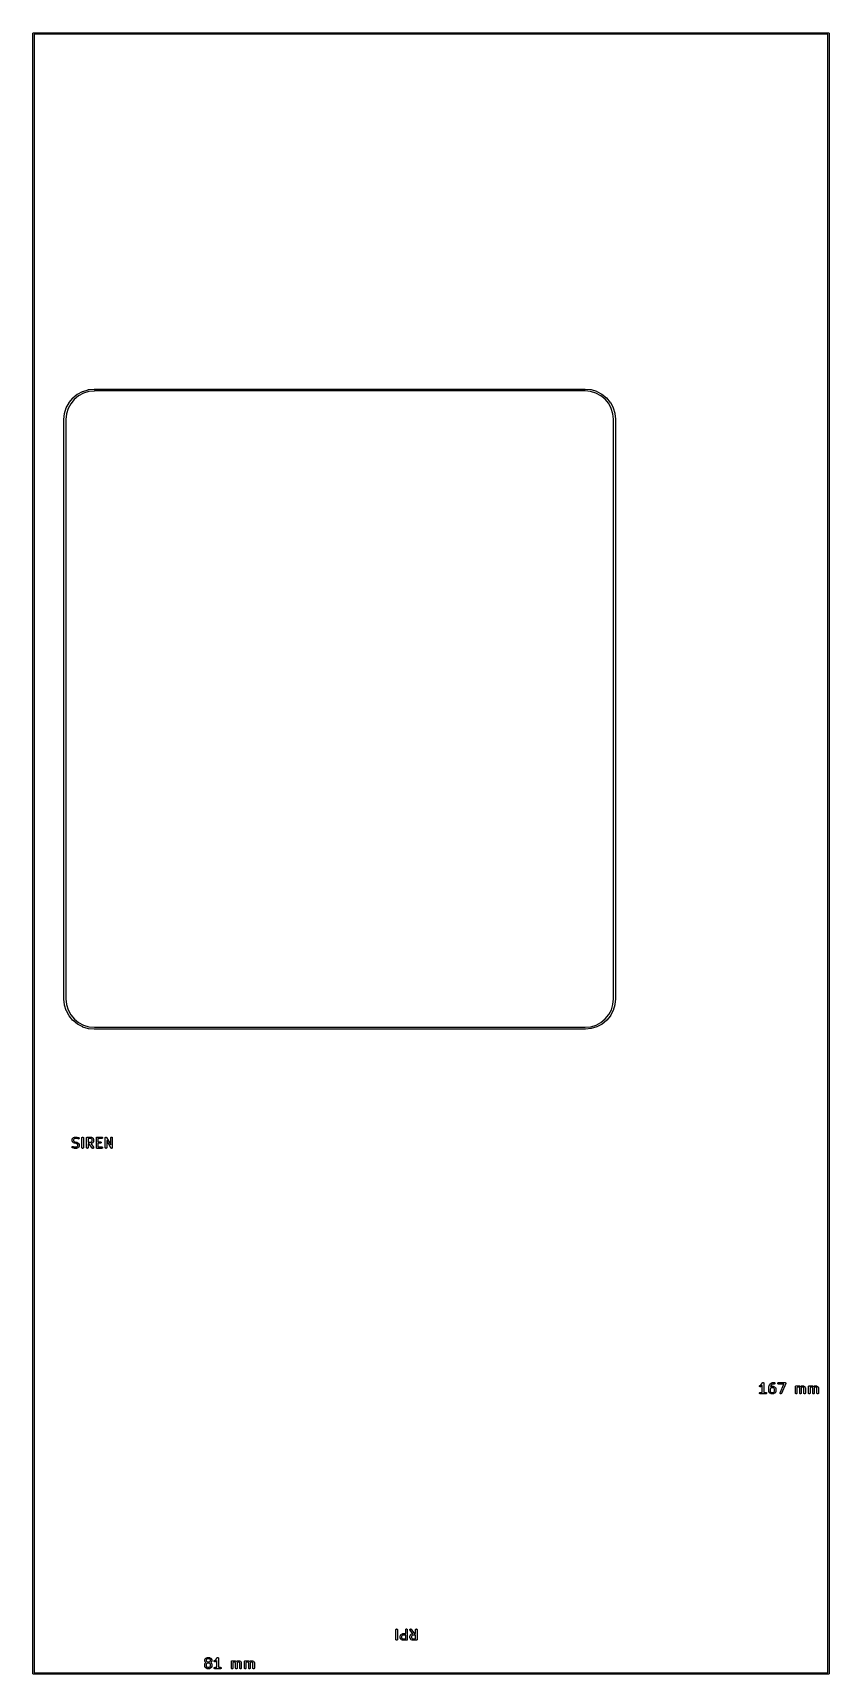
# Model space of a CAD drawing. Extents: x 48 to 129, y -192 to -25.
import ezdxf

# ---------------------------------------------------------------- set-up
doc = ezdxf.new("R2010")
doc.units = 0
doc.layers.add('BLACK', color=7, linetype='CONTINUOUS')

msp = doc.modelspace()

# ---------------------------------------------------------------- linework, layer by layer
at = {"layer": 'BLACK', "linetype": 'CONTINUOUS'}
for p, q in [((47.9246, -25), (47.9261, -24.9853)), ((47.925, -25.0037), (47.9246, -25)), ((47.925, -191.996), (47.925, -25.0037)), ((47.9261, -24.9853), (47.9304, -24.9712)), ((47.9304, -24.9712), (47.9373, -24.9581)), ((47.9373, -24.9581), (47.9467, -24.9467)), ((47.9467, -24.9467), (47.9581, -24.9373)), ((47.9581, -24.9373), (47.9712, -24.9304)), ((47.9712, -24.9304), (47.9853, -24.9261)), ((47.9853, -24.9261), (47.9963, -24.925)), ((47.9963, -24.925), (48, -24.9246)), ((48, -24.9246), (48.0037, -24.925)), ((48.0037, -24.925), (128.996, -24.925)), ((128.996, -24.925), (129, -24.9246)), ((129, -24.9246), (129.004, -24.925)), ((129.004, -24.925), (129.015, -24.9261)), ((129.015, -24.9261), (129.029, -24.9304)), ((129.029, -24.9304), (129.042, -24.9373)), ((129.042, -24.9373), (129.053, -24.9467)), ((129.053, -24.9467), (129.063, -24.9581)), ((129.063, -24.9581), (129.07, -24.9712)), ((129.07, -24.9712), (129.074, -24.9853)), ((129.074, -24.9853), (129.075, -25)), ((129.075, -25), (129.075, -25.0037)), ((129.075, -25.0037), (129.075, -191.996)), ((48.075, -25.075), (48.075, -191.925)), ((128.925, -25.075), (48.075, -25.075)), ((128.925, -191.925), (128.925, -25.075)), ((52.0075, -62.109), (52.4587, -61.7358)), ((52.4587, -61.7358), (52.4598, -61.735)), ((52.4587, -61.7358), (52.4587, -61.7358)), ((52.4587, -61.7358), (52.4587, -61.7358)), ((52.4598, -61.735), (52.4673, -61.73)), ((52.4673, -61.73), (52.4749, -61.7249)), ((52.4749, -61.7249), (52.9899, -61.4464)), ((53.0764, -61.627), (52.5786, -61.8962)), ((52.9899, -61.4464), (52.9911, -61.4458)), ((52.9911, -61.4458), (52.9995, -61.4424)), ((52.9995, -61.4424), (53.0079, -61.4389)), ((53.0079, -61.4389), (53.5672, -61.2657)), ((53.617, -61.4597), (53.0764, -61.627)), ((53.5672, -61.2657), (53.5685, -61.2653)), ((53.5685, -61.2653), (53.5774, -61.2636)), ((53.5774, -61.2636), (53.5863, -61.2618)), ((53.5863, -61.2618), (54.1686, -61.2006)), ((54.1845, -61.4001), (53.617, -61.4597)), ((54.1686, -61.2006), (54.17, -61.2005)), ((54.17, -61.2005), (54.1744, -61.2005)), ((54.1744, -61.2005), (54.1787, -61.2001)), ((54.1787, -61.2001), (54.1949, -61.2)), ((54.2001, -61.4), (54.1845, -61.4001)), ((54.1949, -61.2), (54.1951, -61.2)), ((54.1951, -61.2), (104.205, -61.2)), ((104.195, -61.4), (54.2001, -61.4)), ((104.763, -61.4557), (104.195, -61.4)), ((104.205, -61.2), (104.21, -61.2005)), ((104.21, -61.2005), (104.21, -61.2005)), ((104.21, -61.2005), (104.792, -61.2576)), ((105.305, -61.6193), (104.763, -61.4557)), ((104.792, -61.2576), (104.792, -61.2576)), ((104.792, -61.2576), (104.794, -61.2578)), ((104.794, -61.2578), (104.803, -61.2596)), ((104.803, -61.2596), (104.812, -61.2614)), ((104.812, -61.2614), (105.372, -61.4306)), ((105.805, -61.8849), (105.305, -61.6193)), ((105.372, -61.4306), (105.372, -61.4306)), ((105.372, -61.4306), (105.373, -61.431)), ((105.373, -61.431), (105.382, -61.4346)), ((105.382, -61.4346), (105.39, -61.4381)), ((105.39, -61.4381), (105.907, -61.7129)), ((105.907, -61.7129), (105.907, -61.7129)), ((105.907, -61.7129), (105.907, -61.7129)), ((105.907, -61.7129), (105.908, -61.7136)), ((105.908, -61.7136), (105.916, -61.7187)), ((105.916, -61.7187), (105.923, -61.7237)), ((105.923, -61.7237), (106.377, -62.0938)), ((51.1614, -63.6884), (51.3306, -63.1279)), ((51.3306, -63.1279), (51.331, -63.1266)), ((51.331, -63.1266), (51.3346, -63.1182)), ((51.3346, -63.1182), (51.3381, -63.1098)), ((51.3381, -63.1098), (51.6129, -62.5929)), ((51.5193, -63.1951), (51.3557, -63.7368)), ((51.7849, -62.6954), (51.5193, -63.1951)), ((51.6129, -62.5929), (51.6136, -62.5916)), ((51.6129, -62.5929), (51.6129, -62.5929)), ((51.6129, -62.5929), (51.6129, -62.5929)), ((51.6136, -62.5916), (51.6187, -62.5842)), ((51.6187, -62.5842), (51.6237, -62.5766)), ((51.6237, -62.5766), (51.9938, -62.1229)), ((52.1426, -62.2569), (51.7849, -62.6954)), ((51.9938, -62.1229), (51.9947, -62.1218)), ((51.9938, -62.1229), (51.9938, -62.1229)), ((51.9938, -62.1229), (51.9938, -62.1229)), ((51.9947, -62.1218), (52.0012, -62.1155)), ((52.0012, -62.1155), (52.0075, -62.109)), ((52.5786, -61.8962), (52.1426, -62.2569)), ((106.243, -62.2426), (105.805, -61.8849)), ((106.604, -62.6786), (106.243, -62.2426)), ((106.377, -62.0938), (106.377, -62.0938)), ((106.377, -62.0938), (106.377, -62.0938)), ((106.377, -62.0938), (106.378, -62.0947)), ((106.378, -62.0947), (106.385, -62.1012)), ((106.385, -62.1012), (106.391, -62.1075)), ((106.391, -62.1075), (106.764, -62.5587)), ((106.873, -63.1764), (106.604, -62.6786)), ((106.764, -62.5587), (106.764, -62.5587)), ((106.764, -62.5587), (106.764, -62.5587)), ((106.764, -62.5587), (106.765, -62.5598)), ((106.765, -62.5598), (106.77, -62.5673)), ((106.77, -62.5673), (106.775, -62.5749)), ((106.775, -62.5749), (107.054, -63.0899)), ((107.04, -63.717), (106.873, -63.1764)), ((107.054, -63.0899), (107.054, -63.0911)), ((107.054, -63.0911), (107.058, -63.0995)), ((107.058, -63.0995), (107.061, -63.1079)), ((107.061, -63.1079), (107.234, -63.6672)), ((51.1, -64.2951), (51.1005, -64.2903)), ((51.1, -123.305), (51.1, -64.2951)), ((51.1005, -64.2902), (51.1576, -63.7075)), ((51.1005, -64.2903), (51.1005, -64.2902)), ((51.1576, -63.7075), (51.1578, -63.7062)), ((51.1578, -63.7062), (51.1596, -63.6973)), ((51.1596, -63.6973), (51.1614, -63.6884)), ((51.3557, -63.7368), (51.3, -64.3049)), ((51.3, -64.3049), (51.3, -123.3)), ((107.1, -64.2845), (107.04, -63.717)), ((107.1, -64.3003), (107.1, -64.2845)), ((107.1, -123.295), (107.1, -64.3003)), ((107.234, -63.6672), (107.235, -63.6685)), ((107.235, -63.6685), (107.236, -63.6774)), ((107.236, -63.6774), (107.238, -63.6863)), ((107.238, -63.6863), (107.299, -64.2686)), ((107.299, -64.2686), (107.3, -64.27)), ((107.3, -64.27), (107.299, -64.2744)), ((107.299, -64.2744), (107.3, -64.2787)), ((107.3, -64.2787), (107.3, -64.2949)), ((107.3, -64.2949), (107.3, -64.2951)), ((107.3, -64.2951), (107.3, -123.305)), ((51.1001, -123.321), (51.1, -123.305)), ((51.1, -123.305), (51.1, -123.305)), ((51.1005, -123.326), (51.1001, -123.321)), ((51.1005, -123.33), (51.1005, -123.326)), ((51.1006, -123.331), (51.1005, -123.33)), ((51.1618, -123.914), (51.1006, -123.331)), ((51.3, -123.3), (51.3001, -123.316)), ((51.3001, -123.316), (51.3597, -123.883)), ((107.044, -123.863), (107.1, -123.295)), ((107.3, -123.31), (107.242, -123.892)), ((107.3, -123.305), (107.3, -123.31)), ((107.3, -123.31), (107.3, -123.31)), ((51.1636, -123.923), (51.1618, -123.914)), ((51.1653, -123.931), (51.1636, -123.923)), ((51.1657, -123.933), (51.1653, -123.931)), ((51.3389, -124.492), (51.1657, -123.933)), ((51.3424, -124.5), (51.3389, -124.492)), ((51.3458, -124.509), (51.3424, -124.5)), ((51.3464, -124.51), (51.3458, -124.509)), ((51.6249, -125.025), (51.3464, -124.51)), ((51.3464, -124.51), (51.3464, -124.51)), ((51.3464, -124.51), (51.3464, -124.51)), ((51.3597, -123.883), (51.527, -124.424)), ((51.527, -124.424), (51.7962, -124.921)), ((51.63, -125.033), (51.6249, -125.025)), ((51.635, -125.04), (51.63, -125.033)), ((51.6358, -125.041), (51.635, -125.04)), ((52.009, -125.492), (51.6358, -125.041)), ((51.6358, -125.041), (51.6358, -125.041)), ((51.6358, -125.041), (51.6358, -125.041)), ((51.7962, -124.921), (52.1569, -125.357)), ((52.1569, -125.357), (52.5954, -125.715)), ((105.821, -125.704), (106.257, -125.343)), ((106.257, -125.343), (106.615, -124.905)), ((106.776, -125.023), (106.406, -125.477)), ((106.615, -124.905), (106.881, -124.405)), ((106.781, -125.016), (106.776, -125.023)), ((106.786, -125.008), (106.781, -125.016)), ((106.787, -125.007), (106.786, -125.008)), ((107.062, -124.49), (106.787, -125.007)), ((106.787, -125.007), (106.787, -125.007)), ((106.787, -125.007), (106.787, -125.007)), ((106.881, -124.405), (107.044, -123.863)), ((107.065, -124.482), (107.062, -124.49)), ((107.069, -124.473), (107.065, -124.482)), ((107.239, -123.912), (107.069, -124.472)), ((107.069, -124.472), (107.069, -124.473)), ((107.24, -123.903), (107.239, -123.912)), ((107.242, -123.894), (107.24, -123.903)), ((107.242, -123.892), (107.242, -123.894)), ((52.0155, -125.499), (52.009, -125.492)), ((52.0218, -125.505), (52.0155, -125.499)), ((52.0229, -125.506), (52.0218, -125.505)), ((52.4766, -125.876), (52.0229, -125.506)), ((52.0229, -125.506), (52.0229, -125.506)), ((52.0229, -125.506), (52.0229, -125.506)), ((52.4842, -125.881), (52.4766, -125.876)), ((52.4916, -125.886), (52.4842, -125.881)), ((52.4929, -125.887), (52.4916, -125.886)), ((53.0098, -126.162), (52.4929, -125.887)), ((52.4929, -125.887), (52.4929, -125.887)), ((52.4929, -125.887), (52.4929, -125.887)), ((52.5954, -125.715), (53.0951, -125.981)), ((53.0182, -126.165), (53.0098, -126.162)), ((53.0266, -126.169), (53.0182, -126.165)), ((53.0279, -126.169), (53.0266, -126.169)), ((53.5884, -126.339), (53.0279, -126.169)), ((53.0951, -125.981), (53.6368, -126.144)), ((53.5973, -126.34), (53.5884, -126.339)), ((53.6061, -126.342), (53.5973, -126.34)), ((53.6075, -126.342), (53.6061, -126.342)), ((54.1902, -126.4), (53.6075, -126.342)), ((53.6075, -126.342), (53.6075, -126.342)), ((53.6368, -126.144), (54.2049, -126.2)), ((54.1903, -126.4), (54.1902, -126.4)), ((54.1951, -126.4), (54.1903, -126.4)), ((104.205, -126.4), (54.1951, -126.4)), ((54.2049, -126.2), (104.2, -126.2)), ((104.2, -126.2), (104.216, -126.2)), ((104.221, -126.4), (104.205, -126.4)), ((104.205, -126.4), (104.205, -126.4)), ((104.216, -126.2), (104.783, -126.14)), ((104.226, -126.399), (104.221, -126.4)), ((104.23, -126.4), (104.226, -126.399)), ((104.231, -126.399), (104.23, -126.4)), ((104.814, -126.338), (104.231, -126.399)), ((104.783, -126.14), (105.324, -125.973)), ((104.823, -126.336), (104.814, -126.338)), ((104.831, -126.335), (104.823, -126.336)), ((104.833, -126.334), (104.831, -126.335)), ((105.392, -126.161), (104.833, -126.334)), ((105.324, -125.973), (105.821, -125.704)), ((105.4, -126.158), (105.392, -126.161)), ((105.409, -126.154), (105.4, -126.158)), ((105.41, -126.154), (105.409, -126.154)), ((105.925, -125.875), (105.41, -126.154)), ((105.41, -126.154), (105.41, -126.154)), ((105.41, -126.154), (105.41, -126.154)), ((105.933, -125.87), (105.925, -125.875)), ((105.94, -125.865), (105.933, -125.87)), ((105.941, -125.864), (105.94, -125.865)), ((106.392, -125.491), (105.941, -125.864)), ((105.941, -125.864), (105.941, -125.864)), ((105.941, -125.864), (105.941, -125.864)), ((106.399, -125.485), (106.392, -125.491)), ((106.405, -125.478), (106.399, -125.485)), ((106.406, -125.477), (106.405, -125.478)), ((106.406, -125.477), (106.406, -125.477)), ((106.406, -125.477), (106.406, -125.477)), ((51.925, -137.642), (51.9253, -137.64)), ((51.925, -137.643), (51.925, -137.642)), ((51.925, -137.738), (51.925, -137.643)), ((51.9252, -137.74), (51.925, -137.738)), ((51.9251, -137.742), (51.9252, -137.74)), ((51.9259, -137.748), (51.9251, -137.742)), ((51.9251, -138.409), (51.9257, -138.395)), ((51.9275, -138.424), (51.9251, -138.409)), ((51.9252, -137.637), (51.9261, -137.632)), ((51.9253, -137.64), (51.9252, -137.637)), ((51.9257, -138.395), (51.929, -138.381)), ((51.9264, -137.753), (51.9259, -137.748)), ((51.9261, -137.632), (51.9266, -137.627)), ((51.9271, -137.755), (51.9264, -137.753)), ((51.9266, -137.627), (51.9273, -137.625)), ((51.9274, -137.757), (51.9271, -137.755)), ((51.9273, -137.625), (51.9277, -137.623)), ((51.9292, -137.762), (51.9274, -137.757)), ((51.9326, -138.438), (51.9275, -138.424)), ((51.9277, -137.623), (51.9295, -137.618)), ((51.929, -138.381), (51.9351, -138.367)), ((51.9307, -137.767), (51.9292, -137.762)), ((51.9295, -137.618), (51.9311, -137.613)), ((51.9317, -137.769), (51.9307, -137.767)), ((51.9311, -137.613), (51.9321, -137.611)), ((51.9325, -137.771), (51.9317, -137.769)), ((51.9321, -137.611), (51.9329, -137.609)), ((51.9329, -137.772), (51.9325, -137.771)), ((51.9402, -138.45), (51.9326, -138.438)), ((51.9329, -137.609), (51.9805, -137.514)), ((51.9805, -137.867), (51.9329, -137.772)), ((51.9351, -138.367), (51.9436, -138.355)), ((51.9502, -138.461), (51.9402, -138.45)), ((51.9436, -138.355), (51.9543, -138.345)), ((51.962, -138.469), (51.9502, -138.461)), ((51.9543, -138.345), (51.9667, -138.338)), ((51.9753, -138.476), (51.962, -138.469)), ((51.9667, -138.338), (51.9804, -138.332)), ((51.9763, -138.476), (51.9753, -138.476)), ((52.1191, -138.524), (51.9763, -138.476)), ((51.9804, -138.332), (51.9948, -138.33)), ((51.9805, -137.514), (51.981, -137.513)), ((51.9828, -137.87), (51.9805, -137.867)), ((51.981, -137.513), (51.9833, -137.51)), ((51.9847, -137.874), (51.9828, -137.87)), ((51.9833, -137.51), (51.9853, -137.506)), ((51.9867, -137.877), (51.9847, -137.874)), ((51.9853, -137.506), (51.9873, -137.503)), ((51.9883, -137.879), (51.9867, -137.877)), ((51.9873, -137.503), (51.989, -137.501)), ((51.9912, -137.882), (51.9883, -137.879)), ((51.989, -137.501), (51.9919, -137.498)), ((51.9939, -137.886), (51.9912, -137.882)), ((51.9919, -137.498), (51.9946, -137.495)), ((51.9946, -137.886), (51.9939, -137.886)), ((51.9946, -137.495), (52.0422, -137.447)), ((52.0422, -137.934), (51.9946, -137.886)), ((51.9948, -138.33), (52.0094, -138.33)), ((52.0094, -138.33), (52.0237, -138.334)), ((52.0237, -138.334), (52.155, -138.377)), ((52.0422, -137.447), (52.0429, -137.446)), ((52.0455, -137.937), (52.0422, -137.934)), ((52.0429, -137.446), (52.0462, -137.444)), ((52.0485, -137.94), (52.0455, -137.937)), ((52.0462, -137.444), (52.0493, -137.441)), ((52.0511, -137.941), (52.0485, -137.94)), ((52.0493, -137.441), (52.052, -137.439)), ((52.0535, -137.943), (52.0511, -137.941)), ((52.052, -137.439), (52.0544, -137.437)), ((52.0572, -137.945), (52.0535, -137.943)), ((52.0544, -137.437), (52.0581, -137.435)), ((52.0608, -137.948), (52.0572, -137.945)), ((52.0581, -137.435), (52.0617, -137.433)), ((52.0617, -137.948), (52.0608, -137.948)), ((52.0617, -137.433), (52.1569, -137.385)), ((52.1569, -137.996), (52.0617, -137.948)), ((52.1093, -137.592), (52.075, -137.661)), ((52.075, -137.661), (52.075, -137.72)), ((52.075, -137.72), (52.1093, -137.789)), ((52.1397, -137.562), (52.1093, -137.592)), ((52.1093, -137.789), (52.1397, -137.819)), ((52.1232, -138.524), (52.1191, -138.524)), ((52.1273, -138.526), (52.1232, -138.524)), ((52.1304, -138.526), (52.1273, -138.526)), ((52.1334, -138.527), (52.1304, -138.526)), ((52.1376, -138.527), (52.1334, -138.527)), ((52.1418, -138.527), (52.1376, -138.527)), ((52.2082, -137.527), (52.1397, -137.562)), ((52.1397, -137.819), (52.2167, -137.858)), ((52.1429, -138.527), (52.1418, -138.527)), ((52.381, -138.527), (52.1429, -138.527)), ((52.155, -138.377), (52.3632, -138.377)), ((52.1569, -137.385), (52.1579, -137.385)), ((52.1573, -137.996), (52.1569, -137.996)), ((52.1576, -137.996), (52.1573, -137.996)), ((52.1641, -137.998), (52.1576, -137.996)), ((52.1579, -137.385), (52.1599, -137.384)), ((52.1599, -137.384), (52.1619, -137.383)), ((52.1619, -137.383), (52.1668, -137.382)), ((52.1706, -138.001), (52.1641, -137.998)), ((52.1668, -137.382), (52.1716, -137.38)), ((52.1709, -138.001), (52.1706, -138.001)), ((52.1713, -138.001), (52.1709, -138.001)), ((52.1723, -138.001), (52.1713, -138.001)), ((52.1716, -137.38), (52.1738, -137.379)), ((52.3548, -138.047), (52.1723, -138.001)), ((52.1738, -137.379), (52.1759, -137.379)), ((52.1759, -137.379), (52.181, -137.378)), ((52.181, -137.378), (52.1861, -137.378)), ((52.1861, -137.378), (52.1883, -137.378)), ((52.1883, -137.378), (52.1905, -137.377)), ((52.1905, -137.377), (52.4286, -137.377)), ((52.4164, -137.527), (52.2082, -137.527)), ((52.2167, -137.858), (52.3991, -137.903)), ((52.4318, -138.085), (52.3548, -138.047)), ((52.3632, -138.377), (52.4318, -138.343)), ((52.3831, -138.527), (52.381, -138.527)), ((52.3854, -138.527), (52.3831, -138.527)), ((52.3904, -138.526), (52.3854, -138.527)), ((52.3955, -138.526), (52.3904, -138.526)), ((52.3976, -138.525), (52.3955, -138.526)), ((52.3998, -138.525), (52.3976, -138.525)), ((52.3991, -137.903), (52.4002, -137.904)), ((52.4046, -138.523), (52.3998, -138.525)), ((52.4002, -137.904), (52.4005, -137.904)), ((52.4005, -137.904), (52.4008, -137.904)), ((52.4008, -137.904), (52.4073, -137.906)), ((52.4095, -138.522), (52.4046, -138.523)), ((52.4073, -137.906), (52.4139, -137.909)), ((52.4115, -138.521), (52.4095, -138.522)), ((52.4136, -138.52), (52.4115, -138.521)), ((52.4145, -138.519), (52.4136, -138.52)), ((52.4139, -137.909), (52.4142, -137.909)), ((52.4142, -137.909), (52.4145, -137.909)), ((52.4145, -137.909), (52.5097, -137.957)), ((52.5097, -138.472), (52.4145, -138.519)), ((52.5477, -137.571), (52.4164, -137.527)), ((52.4286, -137.377), (52.4296, -137.377)), ((52.4296, -137.377), (52.4338, -137.378)), ((52.4622, -138.116), (52.4318, -138.085)), ((52.4318, -138.343), (52.4622, -138.313)), ((52.4338, -137.378), (52.438, -137.378)), ((52.438, -137.378), (52.4411, -137.379)), ((52.4411, -137.379), (52.4442, -137.379)), ((52.4442, -137.379), (52.4482, -137.38)), ((52.4482, -137.38), (52.4523, -137.381)), ((52.4523, -137.381), (52.5951, -137.429)), ((52.4964, -138.184), (52.4622, -138.116)), ((52.4622, -138.313), (52.4964, -138.244)), ((52.4964, -138.244), (52.4964, -138.184)), ((52.5097, -137.957), (52.5107, -137.957)), ((52.5133, -138.47), (52.5097, -138.472)), ((52.5107, -137.957), (52.5142, -137.959)), ((52.517, -138.468), (52.5133, -138.47)), ((52.5142, -137.959), (52.5179, -137.961)), ((52.5195, -138.466), (52.517, -138.468)), ((52.5179, -137.961), (52.5203, -137.963)), ((52.5221, -138.464), (52.5195, -138.466)), ((52.5203, -137.963), (52.5229, -137.965)), ((52.5252, -138.461), (52.5221, -138.464)), ((52.5229, -137.965), (52.526, -137.968)), ((52.5285, -138.459), (52.5252, -138.461)), ((52.526, -137.968), (52.5292, -137.971)), ((52.5292, -138.458), (52.5285, -138.459)), ((52.5292, -137.971), (52.5768, -138.018)), ((52.5768, -138.41), (52.5292, -138.458)), ((52.562, -137.574), (52.5477, -137.571)), ((52.5766, -137.575), (52.562, -137.574)), ((52.591, -137.572), (52.5766, -137.575)), ((52.5768, -138.018), (52.5776, -138.019)), ((52.5795, -138.407), (52.5768, -138.41)), ((52.5776, -138.019), (52.5802, -138.022)), ((52.5825, -138.404), (52.5795, -138.407)), ((52.5802, -138.022), (52.5831, -138.025)), ((52.5842, -138.401), (52.5825, -138.404)), ((52.5831, -138.025), (52.5848, -138.028)), ((52.5861, -138.399), (52.5842, -138.401)), ((52.5848, -138.028), (52.5867, -138.031)), ((52.5881, -138.395), (52.5861, -138.399)), ((52.5867, -138.031), (52.5886, -138.034)), ((52.5904, -138.392), (52.5881, -138.395)), ((52.5886, -138.034), (52.5909, -138.038)), ((52.5909, -138.391), (52.5904, -138.392)), ((52.5909, -138.038), (52.6385, -138.133)), ((52.6385, -138.295), (52.5909, -138.391)), ((52.6047, -137.567), (52.591, -137.572)), ((52.5951, -137.429), (52.5961, -137.429)), ((52.5961, -137.429), (52.6094, -137.435)), ((52.6172, -137.559), (52.6047, -137.567)), ((52.6094, -137.435), (52.6213, -137.444)), ((52.6278, -137.549), (52.6172, -137.559)), ((52.6213, -137.444), (52.6312, -137.455)), ((52.6364, -137.538), (52.6278, -137.549)), ((52.6312, -137.455), (52.6389, -137.467)), ((52.6424, -137.524), (52.6364, -137.538)), ((52.6385, -138.133), (52.639, -138.134)), ((52.6393, -138.293), (52.6385, -138.295)), ((52.6389, -137.467), (52.644, -137.481)), ((52.639, -138.134), (52.6397, -138.136)), ((52.6404, -138.291), (52.6393, -138.293)), ((52.6397, -138.136), (52.6408, -138.138)), ((52.6419, -138.287), (52.6404, -138.291)), ((52.6408, -138.138), (52.6423, -138.143)), ((52.6437, -138.282), (52.6419, -138.287)), ((52.6423, -138.143), (52.644, -138.148)), ((52.6458, -137.51), (52.6424, -137.524)), ((52.6441, -138.28), (52.6437, -138.282)), ((52.644, -137.481), (52.6463, -137.495)), ((52.644, -138.148), (52.6444, -138.15)), ((52.6448, -138.277), (52.6441, -138.28)), ((52.6444, -138.15), (52.645, -138.152)), ((52.6454, -138.272), (52.6448, -138.277)), ((52.645, -138.152), (52.6455, -138.157)), ((52.6462, -138.267), (52.6454, -138.272)), ((52.6455, -138.157), (52.6463, -138.162)), ((52.6463, -137.495), (52.6458, -137.51)), ((52.6463, -138.162), (52.6462, -138.164)), ((52.6462, -138.164), (52.6464, -138.167)), ((52.6464, -138.263), (52.6462, -138.265)), ((52.6462, -138.265), (52.6462, -138.267)), ((52.6464, -138.167), (52.6464, -138.262)), ((52.6464, -138.262), (52.6464, -138.263)), ((52.925, -137.451), (52.9266, -137.437)), ((52.925, -137.452), (52.925, -137.451)), ((52.925, -138.452), (52.925, -137.452)), ((52.9264, -138.467), (52.925, -138.452)), ((52.9307, -138.481), (52.9264, -138.467)), ((52.9266, -137.437), (52.9311, -137.423)), ((52.9375, -138.494), (52.9307, -138.481)), ((52.9311, -137.423), (52.9381, -137.41)), ((52.9468, -138.505), (52.9375, -138.494)), ((52.9381, -137.41), (52.9475, -137.399)), ((52.9581, -138.515), (52.9468, -138.505)), ((52.9475, -137.399), (52.9589, -137.39)), ((52.9709, -138.522), (52.9581, -138.515)), ((52.9589, -137.39), (52.9719, -137.383)), ((52.9849, -138.526), (52.9709, -138.522)), ((52.9719, -137.383), (52.9859, -137.379)), ((52.9995, -138.527), (52.9849, -138.526)), ((52.9859, -137.379), (53.0005, -137.377)), ((53.0141, -138.526), (52.9995, -138.527)), ((53.0005, -137.377), (53.0151, -137.379)), ((53.0281, -138.522), (53.0141, -138.526)), ((53.0151, -137.379), (53.0291, -137.383)), ((53.0411, -138.515), (53.0281, -138.522)), ((53.0291, -137.383), (53.0419, -137.39)), ((53.0525, -138.506), (53.0411, -138.515)), ((53.0419, -137.39), (53.0532, -137.4)), ((53.0619, -138.495), (53.0525, -138.506)), ((53.0532, -137.4), (53.0625, -137.411)), ((53.0689, -138.482), (53.0619, -138.495)), ((53.0625, -137.411), (53.0693, -137.424)), ((53.0734, -138.468), (53.0689, -138.482)), ((53.0693, -137.424), (53.0736, -137.438)), ((53.075, -138.453), (53.0734, -138.468)), ((53.0736, -137.438), (53.075, -137.452)), ((53.075, -137.452), (53.075, -138.452)), ((53.075, -138.452), (53.075, -138.453)), ((53.4012, -137.451), (53.402, -137.444)), ((53.4012, -137.452), (53.4012, -137.451)), ((53.4012, -138.452), (53.4012, -137.452)), ((53.4012, -137.452), (53.4012, -137.452)), ((53.4012, -137.452), (53.4012, -137.452)), ((53.4012, -137.452), (53.4012, -137.452)), ((53.4026, -138.467), (53.4012, -138.452)), ((53.402, -137.444), (53.4027, -137.437)), ((53.4068, -138.481), (53.4026, -138.467)), ((53.4027, -137.437), (53.4028, -137.437)), ((53.4028, -137.437), (53.405, -137.43)), ((53.4028, -137.437), (53.4028, -137.437)), ((53.405, -137.43), (53.407, -137.423)), ((53.4137, -138.494), (53.4068, -138.481)), ((53.407, -137.423), (53.4072, -137.423)), ((53.4072, -137.423), (53.4073, -137.423)), ((53.4073, -137.423), (53.4107, -137.417)), ((53.4107, -137.417), (53.414, -137.41)), ((53.423, -138.505), (53.4137, -138.494)), ((53.414, -137.41), (53.4142, -137.41)), ((53.4142, -137.41), (53.4143, -137.41)), ((53.4143, -137.41), (53.4189, -137.405)), ((53.4189, -137.405), (53.4233, -137.399)), ((53.4343, -138.515), (53.423, -138.505)), ((53.4233, -137.399), (53.4235, -137.399)), ((53.4235, -137.399), (53.4237, -137.399)), ((53.4237, -137.399), (53.4292, -137.394)), ((53.4292, -137.394), (53.4347, -137.39)), ((53.4471, -138.522), (53.4343, -138.515)), ((53.4347, -137.39), (53.4349, -137.39)), ((53.4349, -137.39), (53.4351, -137.39)), ((53.4351, -137.39), (53.4414, -137.386)), ((53.4414, -137.386), (53.4476, -137.383)), ((53.4611, -138.526), (53.4471, -138.522)), ((53.4476, -137.383), (53.4479, -137.383)), ((53.4479, -137.383), (53.4481, -137.383)), ((53.4481, -137.383), (53.4549, -137.381)), ((53.4549, -137.381), (53.4616, -137.379)), ((53.4757, -138.527), (53.4611, -138.526)), ((53.4616, -137.379), (53.4619, -137.379)), ((53.4619, -137.379), (53.4621, -137.379)), ((53.4621, -137.379), (53.4692, -137.378)), ((53.4692, -137.378), (53.4762, -137.377)), ((53.4902, -138.526), (53.4757, -138.527)), ((53.4762, -137.377), (53.8571, -137.377)), ((53.5043, -138.522), (53.4902, -138.526)), ((53.5173, -138.515), (53.5043, -138.522)), ((53.5287, -138.506), (53.5173, -138.515)), ((53.5381, -138.495), (53.5287, -138.506)), ((53.5451, -138.482), (53.5381, -138.495)), ((53.5496, -138.468), (53.5451, -138.482)), ((53.5512, -138.453), (53.5496, -138.468)), ((53.5512, -137.527), (53.5512, -137.901)), ((53.8394, -137.527), (53.5512, -137.527)), ((53.5512, -137.901), (53.8394, -137.901)), ((53.6752, -138.051), (53.5512, -138.051)), ((53.5512, -138.051), (53.5512, -138.452)), ((53.5512, -138.452), (53.5512, -138.453)), ((53.9862, -138.495), (53.6752, -138.051)), ((53.908, -137.562), (53.8394, -137.527)), ((53.8394, -137.901), (53.908, -137.867)), ((53.8571, -137.377), (53.8582, -137.377)), ((53.8582, -137.377), (53.8604, -137.378)), ((53.8593, -138.051), (53.8583, -138.051)), ((53.8583, -138.051), (54.1091, -138.409)), ((53.8615, -138.051), (53.8593, -138.051)), ((53.8604, -137.378), (53.8626, -137.378)), ((53.8666, -138.05), (53.8615, -138.051)), ((53.8626, -137.378), (53.8676, -137.378)), ((53.8717, -138.05), (53.8666, -138.05)), ((53.8676, -137.378), (53.8727, -137.379)), ((53.8738, -138.049), (53.8717, -138.05)), ((53.8727, -137.379), (53.8748, -137.38)), ((53.876, -138.049), (53.8738, -138.049)), ((53.8748, -137.38), (53.877, -137.38)), ((53.8808, -138.047), (53.876, -138.049)), ((53.877, -137.38), (53.8818, -137.382)), ((53.8857, -138.046), (53.8808, -138.047)), ((53.8818, -137.382), (53.8867, -137.383)), ((53.8877, -138.044), (53.8857, -138.046)), ((53.8867, -137.383), (53.8886, -137.385)), ((53.8897, -138.044), (53.8877, -138.044)), ((53.8886, -137.385), (53.8907, -137.385)), ((53.8907, -138.043), (53.8897, -138.044)), ((53.8907, -137.385), (53.9859, -137.433)), ((53.9859, -137.996), (53.8907, -138.043)), ((53.9384, -137.592), (53.908, -137.562)), ((53.908, -137.867), (53.9384, -137.837)), ((53.9726, -137.661), (53.9384, -137.592)), ((53.9384, -137.837), (53.9726, -137.768)), ((53.9726, -137.768), (53.9726, -137.661)), ((53.9859, -137.433), (53.9869, -137.433)), ((53.9895, -137.993), (53.9859, -137.996)), ((53.9957, -138.507), (53.9862, -138.495)), ((53.9869, -137.433), (53.9904, -137.436)), ((53.9932, -137.991), (53.9895, -137.993)), ((53.9904, -137.436), (53.9941, -137.438)), ((53.9957, -137.99), (53.9932, -137.991)), ((53.9941, -137.438), (53.9965, -137.44)), ((53.9983, -137.988), (53.9957, -137.99)), ((54.0072, -138.516), (53.9957, -138.507)), ((53.9965, -137.44), (53.9991, -137.441)), ((54.0014, -137.985), (53.9983, -137.988)), ((53.9991, -137.441), (54.0022, -137.444)), ((54.0047, -137.982), (54.0014, -137.985)), ((54.0022, -137.444), (54.0054, -137.447)), ((54.0054, -137.982), (54.0047, -137.982)), ((54.0054, -137.447), (54.053, -137.495)), ((54.053, -137.934), (54.0054, -137.982)), ((54.0202, -138.522), (54.0072, -138.516)), ((54.0343, -138.526), (54.0202, -138.522)), ((54.0489, -138.527), (54.0343, -138.526)), ((54.0635, -138.526), (54.0489, -138.527)), ((54.053, -137.495), (54.0538, -137.495)), ((54.0557, -137.931), (54.053, -137.934)), ((54.0538, -137.495), (54.0564, -137.499)), ((54.0586, -137.928), (54.0557, -137.931)), ((54.0564, -137.499), (54.0593, -137.502)), ((54.0603, -137.925), (54.0586, -137.928)), ((54.0593, -137.502), (54.061, -137.504)), ((54.0623, -137.923), (54.0603, -137.925)), ((54.061, -137.504), (54.0629, -137.507)), ((54.0643, -137.919), (54.0623, -137.923)), ((54.0629, -137.507), (54.0648, -137.511)), ((54.0774, -138.521), (54.0635, -138.526)), ((54.0666, -137.915), (54.0643, -137.919)), ((54.0648, -137.511), (54.0671, -137.514)), ((54.0671, -137.914), (54.0666, -137.915)), ((54.0671, -137.514), (54.1147, -137.609)), ((54.1147, -137.819), (54.0671, -137.914)), ((54.0902, -138.514), (54.0774, -138.521)), ((54.1014, -138.505), (54.0902, -138.514)), ((54.1105, -138.493), (54.1014, -138.505)), ((54.1091, -138.409), (54.1097, -138.41)), ((54.1097, -138.41), (54.1167, -138.423)), ((54.1173, -138.48), (54.1105, -138.493)), ((54.1147, -137.609), (54.1152, -137.61)), ((54.1155, -137.817), (54.1147, -137.819)), ((54.1152, -137.61), (54.1159, -137.612)), ((54.1166, -137.815), (54.1155, -137.817)), ((54.1159, -137.612), (54.117, -137.614)), ((54.1181, -137.81), (54.1166, -137.815)), ((54.1167, -138.423), (54.121, -138.437)), ((54.117, -137.614), (54.1184, -137.619)), ((54.1213, -138.466), (54.1173, -138.48)), ((54.1199, -137.806), (54.1181, -137.81)), ((54.1184, -137.619), (54.1202, -137.624)), ((54.1203, -137.803), (54.1199, -137.806)), ((54.1202, -137.624), (54.1206, -137.626)), ((54.121, -137.801), (54.1203, -137.803)), ((54.1206, -137.626), (54.1212, -137.628)), ((54.1216, -137.796), (54.121, -137.801)), ((54.121, -138.437), (54.1226, -138.452)), ((54.1212, -137.628), (54.1217, -137.633)), ((54.1226, -138.452), (54.1213, -138.466)), ((54.1224, -137.791), (54.1216, -137.796)), ((54.1217, -137.633), (54.1225, -137.638)), ((54.1225, -137.638), (54.1224, -137.641)), ((54.1224, -137.641), (54.1226, -137.643)), ((54.1226, -137.787), (54.1224, -137.789)), ((54.1224, -137.789), (54.1224, -137.791)), ((54.1226, -137.643), (54.1226, -137.786)), ((54.1226, -137.786), (54.1226, -137.787)), ((54.4012, -137.451), (54.402, -137.444)), ((54.4012, -137.452), (54.4012, -137.451)), ((54.4012, -138.452), (54.4012, -137.452)), ((54.4012, -137.452), (54.4012, -137.452)), ((54.4012, -137.452), (54.4012, -137.452)), ((54.4012, -137.452), (54.4012, -137.452)), ((54.4019, -138.459), (54.4012, -138.452)), ((54.4025, -138.466), (54.4019, -138.459)), ((54.402, -137.444), (54.4027, -137.437)), ((54.4026, -138.467), (54.4025, -138.466)), ((54.4047, -138.474), (54.4026, -138.467)), ((54.4026, -138.467), (54.4026, -138.467)), ((54.4027, -137.437), (54.4028, -137.437)), ((54.4028, -137.437), (54.405, -137.43)), ((54.4028, -137.437), (54.4028, -137.437)), ((54.4067, -138.48), (54.4047, -138.474)), ((54.405, -137.43), (54.407, -137.423)), ((54.4068, -138.481), (54.4067, -138.48)), ((54.4102, -138.487), (54.4068, -138.481)), ((54.4068, -138.481), (54.4068, -138.481)), ((54.407, -137.423), (54.4072, -137.423)), ((54.4072, -137.423), (54.4073, -137.423)), ((54.4073, -137.423), (54.4107, -137.417)), ((54.4134, -138.493), (54.4102, -138.487)), ((54.4107, -137.417), (54.414, -137.41)), ((54.4136, -138.494), (54.4134, -138.493)), ((54.4137, -138.494), (54.4136, -138.494)), ((54.4182, -138.499), (54.4137, -138.494)), ((54.414, -137.41), (54.4142, -137.41)), ((54.4142, -137.41), (54.4143, -137.41)), ((54.4143, -137.41), (54.4189, -137.405)), ((54.4226, -138.505), (54.4182, -138.499)), ((54.4189, -137.405), (54.4233, -137.399)), ((54.4228, -138.505), (54.4226, -138.505)), ((54.423, -138.505), (54.4228, -138.505)), ((54.4284, -138.51), (54.423, -138.505)), ((54.4233, -137.399), (54.4235, -137.399)), ((54.4235, -137.399), (54.4237, -137.399)), ((54.4237, -137.399), (54.4292, -137.394)), ((54.4338, -138.514), (54.4284, -138.51)), ((54.4292, -137.394), (54.4347, -137.39)), ((54.4341, -138.514), (54.4338, -138.514)), ((54.4343, -138.515), (54.4341, -138.514)), ((54.4404, -138.518), (54.4343, -138.515)), ((54.4347, -137.39), (54.4349, -137.39)), ((54.4349, -137.39), (54.4351, -137.39)), ((54.4351, -137.39), (54.4414, -137.386)), ((54.4466, -138.521), (54.4404, -138.518)), ((54.4414, -137.386), (54.4476, -137.383)), ((54.4469, -138.521), (54.4466, -138.521)), ((54.4471, -138.522), (54.4469, -138.521)), ((54.4539, -138.524), (54.4471, -138.522)), ((54.4476, -137.383), (54.4479, -137.383)), ((54.4479, -137.383), (54.4481, -137.383)), ((54.4481, -137.383), (54.4549, -137.381)), ((54.4606, -138.526), (54.4539, -138.524)), ((54.4549, -137.381), (54.4616, -137.379)), ((54.4609, -138.526), (54.4606, -138.526)), ((54.4611, -138.526), (54.4609, -138.526)), ((54.4681, -138.527), (54.4611, -138.526)), ((54.4616, -137.379), (54.4619, -137.379)), ((54.4619, -137.379), (54.4621, -137.379)), ((54.4621, -137.379), (54.4692, -137.378)), ((54.4751, -138.527), (54.4681, -138.527)), ((54.4692, -137.378), (54.4762, -137.377)), ((54.4757, -138.527), (54.4751, -138.527)), ((54.4762, -138.527), (54.4757, -138.527)), ((54.4757, -138.527), (54.4757, -138.527)), ((54.4757, -138.527), (54.4757, -138.527)), ((54.4762, -137.377), (54.9524, -137.377)), ((54.9524, -138.527), (54.4762, -138.527)), ((54.9524, -137.527), (54.5512, -137.527)), ((54.5512, -137.527), (54.5512, -137.854)), ((54.5512, -137.854), (54.8095, -137.854)), ((54.8095, -138.004), (54.5512, -138.004)), ((54.5512, -138.004), (54.5512, -138.377)), ((54.5512, -138.377), (54.9524, -138.377)), ((54.8095, -137.854), (54.8106, -137.854)), ((54.8241, -138.002), (54.8095, -138.004)), ((54.8106, -137.854), (54.8251, -137.855)), ((54.8381, -137.998), (54.8241, -138.002)), ((54.8251, -137.855), (54.8391, -137.86)), ((54.851, -137.991), (54.8381, -137.998)), ((54.8391, -137.86), (54.8519, -137.867)), ((54.8624, -137.982), (54.851, -137.991)), ((54.8519, -137.867), (54.8631, -137.876)), ((54.8717, -137.971), (54.8624, -137.982)), ((54.8631, -137.876), (54.8723, -137.888)), ((54.8787, -137.958), (54.8717, -137.971)), ((54.8723, -137.888), (54.8791, -137.9)), ((54.883, -137.944), (54.8787, -137.958)), ((54.8791, -137.9), (54.8832, -137.915)), ((54.8845, -137.929), (54.883, -137.944)), ((54.8832, -137.915), (54.8845, -137.929)), ((54.9524, -137.377), (54.9534, -137.377)), ((54.9669, -137.526), (54.9524, -137.527)), ((54.9524, -138.377), (54.9534, -138.377)), ((54.9669, -138.526), (54.9524, -138.527)), ((54.9534, -137.377), (54.968, -137.379)), ((54.9534, -138.377), (54.968, -138.379)), ((54.981, -137.522), (54.9669, -137.526)), ((54.981, -138.522), (54.9669, -138.526)), ((54.968, -137.379), (54.9819, -137.383)), ((54.968, -138.379), (54.9819, -138.383)), ((54.9939, -137.515), (54.981, -137.522)), ((54.9939, -138.515), (54.981, -138.522)), ((54.9819, -137.383), (54.9948, -137.39)), ((54.9819, -138.383), (54.9948, -138.39)), ((55.0052, -137.506), (54.9939, -137.515)), ((55.0052, -138.506), (54.9939, -138.515)), ((54.9948, -137.39), (55.006, -137.4)), ((54.9948, -138.39), (55.006, -138.4)), ((55.0146, -137.494), (55.0052, -137.506)), ((55.0146, -138.494), (55.0052, -138.506)), ((55.006, -137.4), (55.0151, -137.411)), ((55.006, -138.4), (55.0151, -138.411)), ((55.0215, -137.481), (55.0146, -137.494)), ((55.0215, -138.481), (55.0146, -138.494)), ((55.0151, -137.411), (55.0219, -137.424)), ((55.0151, -138.411), (55.0219, -138.424)), ((55.0258, -137.467), (55.0215, -137.481)), ((55.0258, -138.467), (55.0215, -138.481)), ((55.0219, -137.424), (55.0261, -137.438)), ((55.0219, -138.424), (55.0261, -138.438)), ((55.0274, -137.453), (55.0258, -137.467)), ((55.0274, -138.453), (55.0258, -138.467)), ((55.0261, -137.438), (55.0274, -137.453)), ((55.0261, -138.438), (55.0274, -138.453)), ((55.306, -137.451), (55.3062, -137.449)), ((55.306, -137.452), (55.306, -137.451)), ((55.306, -138.452), (55.306, -137.452)), ((55.3074, -138.467), (55.306, -138.452)), ((55.3062, -137.446), (55.3071, -137.442)), ((55.3062, -137.449), (55.3062, -137.446)), ((55.3071, -137.442), (55.3076, -137.437)), ((55.3116, -138.481), (55.3074, -138.467)), ((55.3076, -137.437), (55.3084, -137.434)), ((55.3084, -137.434), (55.3088, -137.432)), ((55.3088, -137.432), (55.3106, -137.427)), ((55.3106, -137.427), (55.312, -137.423)), ((55.3185, -138.494), (55.3116, -138.481)), ((55.312, -137.423), (55.3132, -137.421)), ((55.3132, -137.421), (55.3142, -137.418)), ((55.3142, -137.418), (55.3167, -137.414)), ((55.3167, -137.414), (55.3191, -137.41)), ((55.3277, -138.505), (55.3185, -138.494)), ((55.3191, -137.41), (55.3207, -137.408)), ((55.3207, -137.408), (55.3221, -137.406)), ((55.3221, -137.406), (55.3254, -137.402)), ((55.3254, -137.402), (55.3285, -137.399)), ((55.339, -138.515), (55.3277, -138.505)), ((55.3285, -137.399), (55.3304, -137.397)), ((55.3304, -137.397), (55.3322, -137.395)), ((55.3322, -137.395), (55.3361, -137.393)), ((55.3361, -137.393), (55.3399, -137.39)), ((55.3519, -138.522), (55.339, -138.515)), ((55.3399, -137.39), (55.3421, -137.388)), ((55.3421, -137.388), (55.3442, -137.387)), ((55.3442, -137.387), (55.3486, -137.385)), ((55.3486, -137.385), (55.3529, -137.383)), ((55.3659, -138.526), (55.3519, -138.522)), ((55.3529, -137.383), (55.3553, -137.382)), ((55.3553, -137.382), (55.3576, -137.381)), ((55.3576, -137.381), (55.3623, -137.38)), ((55.3623, -137.38), (55.3669, -137.379)), ((55.3804, -138.527), (55.3659, -138.526)), ((55.3669, -137.379), (55.3694, -137.378)), ((55.3694, -137.378), (55.3719, -137.378)), ((55.3719, -137.378), (55.3767, -137.378)), ((55.3767, -137.378), (55.3815, -137.377)), ((55.395, -138.526), (55.3804, -138.527)), ((55.3815, -137.377), (55.384, -137.378)), ((55.384, -137.378), (55.3865, -137.378)), ((55.3865, -137.378), (55.3912, -137.378)), ((55.3912, -137.378), (55.396, -137.379)), ((55.409, -138.522), (55.395, -138.526)), ((55.396, -137.379), (55.3984, -137.38)), ((55.3984, -137.38), (55.4009, -137.38)), ((55.4009, -137.38), (55.4054, -137.382)), ((55.4054, -137.382), (55.41, -137.383)), ((55.422, -138.515), (55.409, -138.522)), ((55.41, -137.383), (55.4122, -137.384)), ((55.4122, -137.384), (55.4146, -137.385)), ((55.4146, -137.385), (55.4187, -137.388)), ((55.4187, -137.388), (55.4229, -137.39)), ((55.4334, -138.506), (55.422, -138.515)), ((55.4229, -137.39), (55.4248, -137.392)), ((55.4248, -137.392), (55.427, -137.393)), ((55.427, -137.393), (55.4305, -137.396)), ((55.4305, -137.396), (55.4342, -137.4)), ((55.4428, -138.495), (55.4334, -138.506)), ((55.4342, -137.4), (55.4358, -137.401)), ((55.4358, -137.401), (55.4376, -137.403)), ((55.4376, -137.403), (55.4404, -137.407)), ((55.4404, -137.407), (55.4434, -137.411)), ((55.4499, -138.482), (55.4428, -138.495)), ((55.4434, -137.411), (55.4446, -137.413)), ((55.4446, -137.413), (55.4461, -137.415)), ((55.4461, -137.415), (55.8774, -138.17)), ((55.4543, -138.468), (55.4499, -138.482)), ((55.4559, -138.453), (55.4543, -138.468)), ((55.456, -138.452), (55.4559, -138.453)), ((55.8873, -138.49), (55.456, -137.735)), ((55.456, -137.735), (55.456, -138.452)), ((55.8774, -137.451), (55.879, -137.437)), ((55.8774, -137.452), (55.8774, -137.451)), ((55.8774, -138.17), (55.8774, -137.452)), ((55.879, -137.437), (55.8834, -137.423)), ((55.8834, -137.423), (55.8905, -137.41)), ((55.8887, -138.492), (55.8873, -138.49)), ((55.8899, -138.494), (55.8887, -138.492)), ((55.8929, -138.498), (55.8899, -138.494)), ((55.8905, -137.41), (55.8999, -137.399)), ((55.8957, -138.502), (55.8929, -138.498)), ((55.8976, -138.503), (55.8957, -138.502)), ((55.8992, -138.505), (55.8976, -138.503)), ((55.9029, -138.508), (55.8992, -138.505)), ((55.8999, -137.399), (55.9113, -137.39)), ((55.9064, -138.512), (55.9029, -138.508)), ((55.9085, -138.513), (55.9064, -138.512)), ((55.9104, -138.515), (55.9085, -138.513)), ((55.9147, -138.517), (55.9104, -138.515)), ((55.9113, -137.39), (55.9243, -137.383)), ((55.9187, -138.519), (55.9147, -138.517)), ((55.9211, -138.52), (55.9187, -138.519)), ((55.9233, -138.522), (55.9211, -138.52)), ((55.9279, -138.523), (55.9233, -138.522)), ((55.9243, -137.383), (55.9383, -137.379)), ((55.9324, -138.525), (55.9279, -138.523)), ((55.9349, -138.525), (55.9324, -138.525)), ((55.9373, -138.526), (55.9349, -138.525)), ((55.9421, -138.526), (55.9373, -138.526)), ((55.9383, -137.379), (55.9529, -137.377)), ((55.9468, -138.527), (55.9421, -138.526)), ((55.9493, -138.527), (55.9468, -138.527)), ((55.9519, -138.527), (55.9493, -138.527)), ((55.9566, -138.527), (55.9519, -138.527)), ((55.9529, -137.377), (55.9675, -137.379)), ((55.9614, -138.527), (55.9566, -138.527)), ((55.9639, -138.526), (55.9614, -138.527)), ((55.9664, -138.526), (55.9639, -138.526)), ((55.971, -138.525), (55.9664, -138.526)), ((55.9675, -137.379), (55.9814, -137.383)), ((55.9757, -138.524), (55.971, -138.525)), ((55.9781, -138.523), (55.9757, -138.524)), ((55.9805, -138.522), (55.9781, -138.523)), ((55.9847, -138.52), (55.9805, -138.522)), ((55.9814, -137.383), (55.9943, -137.39)), ((55.9891, -138.518), (55.9847, -138.52)), ((55.9912, -138.516), (55.9891, -138.518)), ((55.9934, -138.515), (55.9912, -138.516)), ((55.9972, -138.512), (55.9934, -138.515)), ((55.9943, -137.39), (56.0056, -137.4)), ((56.0011, -138.509), (55.9972, -138.512)), ((56.0029, -138.508), (56.0011, -138.509)), ((56.0049, -138.506), (56.0029, -138.508)), ((56.0079, -138.502), (56.0049, -138.506)), ((56.0056, -137.4), (56.0148, -137.411)), ((56.0113, -138.499), (56.0079, -138.502)), ((56.0126, -138.497), (56.0113, -138.499)), ((56.0143, -138.495), (56.0126, -138.497)), ((56.0166, -138.491), (56.0143, -138.495)), ((56.0148, -137.411), (56.0217, -137.424)), ((56.0192, -138.486), (56.0166, -138.491)), ((56.0201, -138.484), (56.0192, -138.486)), ((56.0213, -138.482), (56.0201, -138.484)), ((56.0228, -138.477), (56.0213, -138.482)), ((56.0217, -137.424), (56.026, -137.438)), ((56.0245, -138.473), (56.0228, -138.477)), ((56.025, -138.47), (56.0245, -138.473)), ((56.0257, -138.468), (56.025, -138.47)), ((56.0263, -138.463), (56.0257, -138.468)), ((56.026, -137.438), (56.0274, -137.452)), ((56.0271, -138.458), (56.0263, -138.463)), ((56.0274, -138.453), (56.0271, -138.456)), ((56.0271, -138.456), (56.0271, -138.458)), ((56.0274, -137.452), (56.0274, -138.452)), ((56.0274, -138.452), (56.0274, -138.453)), ((121.973, -162.728), (121.977, -162.714)), ((121.973, -162.743), (121.973, -162.728)), ((121.975, -162.757), (121.973, -162.743)), ((121.973, -163.452), (121.974, -163.437)), ((121.974, -163.466), (121.973, -163.452)), ((121.974, -163.437), (121.978, -163.423)), ((121.978, -163.48), (121.974, -163.466)), ((121.98, -162.771), (121.975, -162.757)), ((121.977, -162.714), (121.983, -162.701)), ((121.978, -163.423), (121.985, -163.41)), ((121.985, -163.493), (121.978, -163.48)), ((121.988, -162.784), (121.98, -162.771)), ((121.983, -162.701), (121.991, -162.689)), ((121.985, -163.41), (121.995, -163.399)), ((121.994, -163.505), (121.985, -163.493)), ((121.998, -162.794), (121.988, -162.784)), ((121.991, -162.689), (122.002, -162.679)), ((122.005, -163.514), (121.994, -163.505)), ((121.995, -163.399), (122.006, -163.39)), ((122.01, -162.803), (121.998, -162.794)), ((122.002, -162.679), (122.014, -162.671)), ((122.018, -163.521), (122.005, -163.514)), ((122.006, -163.39), (122.019, -163.383)), ((122.023, -162.809), (122.01, -162.803)), ((122.014, -162.671), (122.098, -162.629)), ((122.032, -163.526), (122.018, -163.521)), ((122.019, -163.383), (122.033, -163.379)), ((122.037, -162.812), (122.023, -162.809)), ((122.047, -163.527), (122.032, -163.526)), ((122.033, -163.379), (122.048, -163.377)), ((122.052, -162.813), (122.037, -162.812)), ((122.048, -163.527), (122.047, -163.527)), ((122.048, -163.377), (122.258, -163.377)), ((122.619, -163.527), (122.048, -163.527)), ((122.066, -162.811), (122.052, -162.813)), ((122.08, -162.806), (122.066, -162.811)), ((122.081, -162.805), (122.08, -162.806)), ((122.176, -162.758), (122.081, -162.805)), ((122.098, -162.629), (122.18, -162.547)), ((122.18, -162.755), (122.176, -162.758)), ((122.18, -162.547), (122.271, -162.411)), ((122.184, -162.753), (122.18, -162.755)), ((122.186, -162.751), (122.184, -162.753)), ((122.189, -162.75), (122.186, -162.751)), ((122.192, -162.747), (122.189, -162.75)), ((122.195, -162.744), (122.192, -162.747)), ((122.196, -162.744), (122.195, -162.744)), ((122.258, -162.681), (122.196, -162.744)), ((122.258, -163.377), (122.258, -162.681)), ((122.271, -162.411), (122.271, -162.41)), ((122.271, -162.41), (122.271, -162.41)), ((122.271, -162.41), (122.271, -162.41)), ((122.271, -162.41), (122.272, -162.41)), ((122.272, -162.41), (122.276, -162.404)), ((122.276, -162.404), (122.281, -162.399)), ((122.281, -162.399), (122.287, -162.394)), ((122.281, -162.399), (122.281, -162.399)), ((122.281, -162.399), (122.281, -162.399)), ((122.287, -162.394), (122.292, -162.39)), ((122.292, -162.39), (122.299, -162.386)), ((122.292, -162.39), (122.292, -162.39)), ((122.292, -162.39), (122.292, -162.39)), ((122.299, -162.386), (122.305, -162.383)), ((122.305, -162.383), (122.313, -162.381)), ((122.305, -162.383), (122.305, -162.383)), ((122.305, -162.383), (122.305, -162.383)), ((122.313, -162.381), (122.319, -162.379)), ((122.319, -162.379), (122.327, -162.378)), ((122.319, -162.379), (122.319, -162.379)), ((122.319, -162.379), (122.319, -162.379)), ((122.327, -162.378), (122.334, -162.377)), ((122.334, -162.377), (122.334, -162.377)), ((122.334, -162.377), (122.341, -162.378)), ((122.334, -162.377), (122.334, -162.377)), ((122.341, -162.378), (122.348, -162.379)), ((122.348, -162.379), (122.348, -162.379)), ((122.348, -162.379), (122.349, -162.379)), ((122.349, -162.379), (122.356, -162.381)), ((122.356, -162.381), (122.362, -162.383)), ((122.362, -162.383), (122.362, -162.383)), ((122.362, -162.383), (122.363, -162.383)), ((122.363, -162.383), (122.369, -162.387)), ((122.369, -162.387), (122.375, -162.39)), ((122.375, -162.39), (122.375, -162.39)), ((122.375, -162.39), (122.375, -162.39)), ((122.375, -162.39), (122.381, -162.395)), ((122.381, -162.395), (122.387, -162.4)), ((122.387, -162.4), (122.387, -162.4)), ((122.387, -162.4), (122.387, -162.4)), ((122.387, -162.4), (122.391, -162.406)), ((122.391, -162.406), (122.396, -162.411)), ((122.396, -162.411), (122.396, -162.411)), ((122.396, -162.411), (122.396, -162.411)), ((122.396, -162.411), (122.4, -162.418)), ((122.4, -162.418), (122.403, -162.424)), ((122.403, -162.424), (122.403, -162.424)), ((122.403, -162.424), (122.403, -162.424)), ((122.403, -162.424), (122.405, -162.431)), ((122.405, -162.431), (122.407, -162.438)), ((122.407, -162.438), (122.407, -162.438)), ((122.407, -162.438), (122.407, -162.438)), ((122.407, -162.438), (122.408, -162.445)), ((122.408, -162.445), (122.408, -162.452)), ((122.408, -162.452), (122.408, -163.377)), ((122.408, -163.377), (122.619, -163.377)), ((122.619, -163.377), (122.62, -163.377)), ((122.634, -163.526), (122.619, -163.527)), ((122.62, -163.377), (122.635, -163.379)), ((122.648, -163.522), (122.634, -163.526)), ((122.635, -163.379), (122.649, -163.383)), ((122.661, -163.515), (122.648, -163.522)), ((122.649, -163.383), (122.661, -163.39)), ((122.661, -163.39), (122.673, -163.4)), ((122.672, -163.506), (122.661, -163.515)), ((122.681, -163.494), (122.672, -163.506)), ((122.673, -163.4), (122.682, -163.411)), ((122.688, -163.481), (122.681, -163.494)), ((122.682, -163.411), (122.689, -163.424)), ((122.693, -163.467), (122.688, -163.481)), ((122.689, -163.424), (122.693, -163.438)), ((122.693, -163.438), (122.694, -163.453)), ((122.694, -163.453), (122.693, -163.467)), ((122.925, -162.877), (122.926, -162.871)), ((122.925, -162.879), (122.925, -162.877)), ((122.925, -162.88), (122.925, -162.879)), ((122.925, -162.881), (122.925, -162.88)), ((122.925, -163.262), (122.925, -162.881)), ((122.925, -163.264), (122.925, -163.262)), ((122.925, -163.266), (122.925, -163.264)), ((122.926, -163.271), (122.925, -163.266)), ((122.926, -162.871), (122.927, -162.865)), ((122.926, -163.276), (122.926, -163.271)), ((122.927, -163.279), (122.926, -163.276)), ((122.927, -162.863), (122.975, -162.672)), ((122.927, -162.864), (122.927, -162.863)), ((122.927, -162.865), (122.927, -162.864)), ((122.927, -163.281), (122.927, -163.279)), ((122.929, -163.286), (122.927, -163.281)), ((122.931, -163.29), (122.929, -163.286)), ((122.932, -163.292), (122.931, -163.29)), ((122.932, -163.295), (122.932, -163.292)), ((122.933, -163.295), (122.932, -163.295)), ((122.981, -163.391), (122.933, -163.295)), ((122.975, -162.671), (122.977, -162.667)), ((122.975, -162.672), (122.975, -162.671)), ((122.977, -162.667), (122.978, -162.662)), ((122.978, -162.662), (122.979, -162.66)), ((122.979, -162.66), (122.98, -162.658)), ((122.98, -162.658), (122.983, -162.653)), ((122.983, -163.394), (122.981, -163.391)), ((122.983, -162.653), (122.985, -162.649)), ((122.985, -163.398), (122.983, -163.394)), ((122.985, -162.649), (123.08, -162.506)), ((122.987, -163.4), (122.985, -163.398)), ((122.988, -163.403), (122.987, -163.4)), ((122.991, -163.406), (122.988, -163.403)), ((122.994, -163.409), (122.991, -163.406)), ((122.995, -163.41), (122.994, -163.409)), ((123.042, -163.458), (122.995, -163.41)), ((123.045, -163.46), (123.042, -163.458)), ((123.048, -163.463), (123.045, -163.46)), ((123.051, -163.465), (123.048, -163.463)), ((123.054, -163.467), (123.051, -163.465)), ((123.057, -163.469), (123.054, -163.467)), ((123.061, -163.471), (123.057, -163.469)), ((123.062, -163.472), (123.061, -163.471)), ((123.157, -163.519), (123.062, -163.472)), ((123.109, -162.973), (123.075, -163.042)), ((123.075, -163.042), (123.075, -163.244)), ((123.075, -163.244), (123.109, -163.313)), ((123.08, -162.506), (123.081, -162.506)), ((123.081, -162.505), (123.085, -162.5)), ((123.081, -162.506), (123.081, -162.505)), ((123.081, -162.506), (123.081, -162.506)), ((123.081, -162.506), (123.081, -162.506)), ((123.085, -162.5), (123.09, -162.495)), ((123.09, -162.495), (123.137, -162.447)), ((123.117, -162.721), (123.099, -162.795)), ((123.099, -162.795), (123.157, -162.766)), ((123.14, -162.943), (123.109, -162.973)), ((123.109, -163.313), (123.14, -163.343)), ((123.201, -162.595), (123.117, -162.721)), ((123.137, -162.447), (123.138, -162.446)), ((123.138, -162.446), (123.141, -162.444)), ((123.208, -162.908), (123.14, -162.943)), ((123.14, -163.343), (123.208, -163.377)), ((123.141, -162.444), (123.145, -162.441)), ((123.145, -162.441), (123.147, -162.439)), ((123.147, -162.439), (123.15, -162.437)), ((123.15, -162.437), (123.153, -162.435)), ((123.153, -162.435), (123.157, -162.433)), ((123.157, -162.433), (123.252, -162.385)), ((123.157, -162.766), (123.158, -162.766)), ((123.159, -163.52), (123.157, -163.519)), ((123.158, -162.766), (123.16, -162.765)), ((123.161, -163.521), (123.159, -163.52)), ((123.16, -162.765), (123.162, -162.764)), ((123.166, -163.523), (123.161, -163.521)), ((123.162, -162.764), (123.167, -162.763)), ((123.171, -163.525), (123.166, -163.523)), ((123.167, -162.763), (123.172, -162.761)), ((123.173, -163.525), (123.171, -163.525)), ((123.172, -162.761), (123.174, -162.76)), ((123.175, -163.526), (123.173, -163.525)), ((123.174, -162.76), (123.176, -162.76)), ((123.18, -163.526), (123.175, -163.526)), ((123.176, -162.76), (123.181, -162.759)), ((123.185, -163.527), (123.18, -163.526)), ((123.181, -162.759), (123.186, -162.758)), ((123.187, -163.527), (123.185, -163.527)), ((123.186, -162.758), (123.188, -162.759)), ((123.189, -163.527), (123.187, -163.527)), ((123.188, -162.759), (123.19, -162.758)), ((123.19, -163.527), (123.189, -163.527)), ((123.19, -162.758), (123.381, -162.758)), ((123.381, -163.527), (123.19, -163.527)), ((123.235, -162.562), (123.201, -162.595)), ((123.363, -162.908), (123.208, -162.908)), ((123.208, -163.377), (123.363, -163.377)), ((123.303, -162.527), (123.235, -162.562)), ((123.252, -162.385), (123.253, -162.385)), ((123.253, -162.385), (123.255, -162.384)), ((123.255, -162.384), (123.257, -162.383)), ((123.257, -162.383), (123.262, -162.382)), ((123.262, -162.382), (123.267, -162.38)), ((123.267, -162.38), (123.269, -162.379)), ((123.269, -162.379), (123.271, -162.379)), ((123.271, -162.379), (123.276, -162.378)), ((123.276, -162.378), (123.281, -162.378)), ((123.281, -162.378), (123.284, -162.378)), ((123.284, -162.378), (123.286, -162.377)), ((123.286, -162.377), (123.476, -162.377)), ((123.476, -162.527), (123.303, -162.527)), ((123.432, -162.943), (123.363, -162.908)), ((123.363, -163.377), (123.432, -163.343)), ((123.381, -162.758), (123.382, -162.758)), ((123.383, -163.527), (123.381, -163.527)), ((123.382, -162.758), (123.384, -162.759)), ((123.385, -163.527), (123.383, -163.527)), ((123.384, -162.759), (123.386, -162.759)), ((123.39, -163.526), (123.385, -163.527)), ((123.386, -162.759), (123.391, -162.759)), ((123.396, -163.526), (123.39, -163.526)), ((123.391, -162.759), (123.397, -162.76)), ((123.398, -163.525), (123.396, -163.526)), ((123.397, -162.76), (123.399, -162.761)), ((123.4, -163.525), (123.398, -163.525)), ((123.399, -162.761), (123.401, -162.761)), ((123.405, -163.523), (123.4, -163.525)), ((123.401, -162.761), (123.406, -162.763)), ((123.41, -163.522), (123.405, -163.523)), ((123.406, -162.763), (123.41, -162.764)), ((123.41, -162.764), (123.412, -162.765)), ((123.411, -163.521), (123.41, -163.522)), ((123.414, -163.52), (123.411, -163.521)), ((123.412, -162.765), (123.414, -162.766)), ((123.414, -162.766), (123.51, -162.814)), ((123.51, -163.472), (123.414, -163.519)), ((123.414, -163.519), (123.414, -163.52)), ((123.462, -162.973), (123.432, -162.943)), ((123.432, -163.343), (123.462, -163.313)), ((123.496, -163.042), (123.462, -162.973)), ((123.462, -163.313), (123.496, -163.244)), ((123.476, -162.377), (123.477, -162.377)), ((123.491, -162.526), (123.476, -162.527)), ((123.477, -162.377), (123.492, -162.379)), ((123.505, -162.522), (123.491, -162.526)), ((123.492, -162.379), (123.506, -162.383)), ((123.496, -163.244), (123.496, -163.042)), ((123.518, -162.515), (123.505, -162.522)), ((123.506, -162.383), (123.519, -162.39)), ((123.51, -162.814), (123.511, -162.814)), ((123.513, -163.47), (123.51, -163.472)), ((123.511, -162.814), (123.514, -162.817)), ((123.517, -163.468), (123.513, -163.47)), ((123.514, -162.817), (123.518, -162.819)), ((123.519, -163.466), (123.517, -163.468)), ((123.529, -162.506), (123.518, -162.515)), ((123.518, -162.819), (123.52, -162.821)), ((123.519, -162.39), (123.53, -162.4)), ((123.522, -163.464), (123.519, -163.466)), ((123.52, -162.821), (123.523, -162.822)), ((123.525, -163.461), (123.522, -163.464)), ((123.523, -162.822), (123.526, -162.825)), ((123.528, -163.459), (123.525, -163.461)), ((123.526, -162.825), (123.529, -162.828)), ((123.529, -163.458), (123.528, -163.459)), ((123.538, -162.494), (123.529, -162.506)), ((123.529, -162.828), (123.577, -162.876)), ((123.577, -163.41), (123.529, -163.458)), ((123.53, -162.4), (123.539, -162.411)), ((123.545, -162.481), (123.538, -162.494)), ((123.539, -162.411), (123.546, -162.424)), ((123.55, -162.467), (123.545, -162.481)), ((123.546, -162.424), (123.55, -162.438)), ((123.55, -162.438), (123.551, -162.453)), ((123.551, -162.453), (123.55, -162.467)), ((123.577, -162.876), (123.578, -162.876)), ((123.58, -163.407), (123.577, -163.41)), ((123.578, -162.876), (123.58, -162.88)), ((123.58, -162.88), (123.583, -162.883)), ((123.582, -163.404), (123.58, -163.407)), ((123.584, -163.401), (123.582, -163.404)), ((123.583, -162.883), (123.585, -162.885)), ((123.586, -163.399), (123.584, -163.401)), ((123.585, -162.885), (123.587, -162.888)), ((123.588, -163.395), (123.586, -163.399)), ((123.587, -162.888), (123.589, -162.891)), ((123.59, -163.392), (123.588, -163.395)), ((123.589, -162.891), (123.591, -162.895)), ((123.591, -163.391), (123.59, -163.392)), ((123.591, -162.895), (123.639, -162.99)), ((123.639, -163.295), (123.591, -163.391)), ((123.639, -162.99), (123.639, -162.991)), ((123.639, -162.991), (123.64, -162.993)), ((123.64, -163.291), (123.639, -163.293)), ((123.639, -163.293), (123.639, -163.295)), ((123.64, -162.993), (123.641, -162.995)), ((123.642, -163.287), (123.64, -163.291)), ((123.641, -162.995), (123.642, -163)), ((123.642, -163), (123.644, -163.005)), ((123.644, -163.282), (123.642, -163.287)), ((123.644, -163.005), (123.644, -163.007)), ((123.644, -163.007), (123.645, -163.009)), ((123.645, -163.277), (123.644, -163.28)), ((123.644, -163.28), (123.644, -163.282)), ((123.645, -163.009), (123.646, -163.014)), ((123.646, -163.267), (123.645, -163.272)), ((123.645, -163.272), (123.645, -163.277)), ((123.646, -163.014), (123.646, -163.019)), ((123.646, -163.019), (123.646, -163.022)), ((123.646, -163.022), (123.646, -163.024)), ((123.646, -163.024), (123.646, -163.262)), ((123.646, -163.262), (123.646, -163.263)), ((123.646, -163.263), (123.646, -163.265)), ((123.646, -163.265), (123.646, -163.267)), ((123.83, -162.452), (123.831, -162.437)), ((123.831, -162.466), (123.83, -162.452)), ((123.831, -162.437), (123.836, -162.423)), ((123.835, -162.48), (123.831, -162.466)), ((123.842, -162.493), (123.835, -162.48)), ((123.836, -162.423), (123.843, -162.41)), ((123.851, -162.505), (123.842, -162.493)), ((123.843, -162.41), (123.852, -162.399)), ((123.862, -162.514), (123.851, -162.505)), ((123.852, -162.399), (123.863, -162.39)), ((123.875, -162.521), (123.862, -162.514)), ((123.863, -162.39), (123.876, -162.383)), ((123.889, -162.526), (123.875, -162.521)), ((123.876, -162.383), (123.89, -162.379)), ((123.904, -162.527), (123.889, -162.526)), ((123.89, -162.379), (123.905, -162.377)), ((123.905, -162.527), (123.904, -162.527)), ((123.905, -162.377), (124.571, -162.377)), ((124.458, -162.527), (123.905, -162.527)), ((124.068, -163.451), (124.069, -163.437)), ((124.069, -163.466), (124.068, -163.451)), ((124.069, -163.437), (124.074, -163.423)), ((124.073, -163.48), (124.069, -163.466)), ((124.08, -163.493), (124.073, -163.48)), ((124.074, -163.423), (124.458, -162.527)), ((124.089, -163.504), (124.08, -163.493)), ((124.1, -163.514), (124.089, -163.504)), ((124.113, -163.521), (124.1, -163.514)), ((124.127, -163.526), (124.113, -163.521)), ((124.141, -163.527), (124.127, -163.526)), ((124.156, -163.526), (124.141, -163.527)), ((124.17, -163.522), (124.156, -163.526)), ((124.183, -163.516), (124.17, -163.522)), ((124.195, -163.507), (124.183, -163.516)), ((124.204, -163.496), (124.195, -163.507)), ((124.211, -163.483), (124.204, -163.496)), ((124.212, -163.482), (124.211, -163.483)), ((124.64, -162.482), (124.212, -163.482)), ((124.571, -162.377), (124.572, -162.377)), ((124.572, -162.377), (124.573, -162.377)), ((124.573, -162.377), (124.573, -162.377)), ((124.573, -162.377), (124.58, -162.378)), ((124.58, -162.378), (124.587, -162.379)), ((124.587, -162.379), (124.587, -162.379)), ((124.587, -162.379), (124.588, -162.379)), ((124.588, -162.379), (124.594, -162.381)), ((124.594, -162.381), (124.601, -162.383)), ((124.601, -162.383), (124.601, -162.384)), ((124.601, -162.384), (124.601, -162.384)), ((124.601, -162.384), (124.608, -162.387)), ((124.608, -162.387), (124.614, -162.39)), ((124.614, -162.39), (124.614, -162.391)), ((124.614, -162.391), (124.614, -162.391)), ((124.614, -162.391), (124.62, -162.395)), ((124.62, -162.395), (124.625, -162.4)), ((124.625, -162.4), (124.625, -162.4)), ((124.625, -162.4), (124.625, -162.4)), ((124.625, -162.4), (124.63, -162.406)), ((124.63, -162.406), (124.634, -162.411)), ((124.634, -162.411), (124.634, -162.412)), ((124.634, -162.412), (124.634, -162.412)), ((124.634, -162.412), (124.638, -162.418)), ((124.638, -162.418), (124.641, -162.424)), ((124.641, -162.481), (124.64, -162.482)), ((124.64, -162.482), (124.64, -162.482)), ((124.641, -162.424), (124.641, -162.425)), ((124.641, -162.425), (124.641, -162.425)), ((124.641, -162.425), (124.643, -162.431)), ((124.643, -162.475), (124.641, -162.481)), ((124.643, -162.431), (124.645, -162.438)), ((124.645, -162.468), (124.643, -162.475)), ((124.645, -162.438), (124.645, -162.439)), ((124.645, -162.439), (124.645, -162.439)), ((124.645, -162.439), (124.646, -162.446)), ((124.646, -162.46), (124.645, -162.467)), ((124.645, -162.467), (124.645, -162.468)), ((124.645, -162.468), (124.645, -162.468)), ((124.646, -162.446), (124.646, -162.453)), ((124.646, -162.453), (124.646, -162.453)), ((124.646, -162.453), (124.646, -162.453)), ((124.646, -162.453), (124.646, -162.46)), ((125.639, -162.785), (125.641, -162.77)), ((125.639, -162.786), (125.639, -162.785)), ((125.639, -163.452), (125.639, -162.786)), ((125.641, -163.467), (125.639, -163.452)), ((125.641, -162.77), (125.645, -162.756)), ((125.645, -163.481), (125.641, -163.467)), ((125.645, -162.756), (125.652, -162.743)), ((125.652, -163.494), (125.645, -163.481)), ((125.652, -162.743), (125.662, -162.732)), ((125.661, -163.505), (125.652, -163.494)), ((125.672, -163.515), (125.661, -163.505)), ((125.662, -162.732), (125.673, -162.723)), ((125.685, -163.522), (125.672, -163.515)), ((125.673, -162.723), (125.686, -162.716)), ((125.699, -163.526), (125.685, -163.522)), ((125.686, -162.716), (125.7, -162.712)), ((125.714, -163.527), (125.699, -163.526)), ((125.7, -162.712), (125.715, -162.711)), ((125.728, -163.526), (125.714, -163.527)), ((125.715, -162.711), (125.729, -162.712)), ((125.742, -163.522), (125.728, -163.526)), ((125.729, -162.712), (125.743, -162.717)), ((125.755, -163.515), (125.742, -163.522)), ((125.743, -162.717), (125.756, -162.724)), ((125.767, -163.506), (125.755, -163.515)), ((125.756, -162.724), (125.768, -162.733)), ((125.776, -163.495), (125.767, -163.506)), ((125.768, -162.733), (125.776, -162.743)), ((125.776, -162.743), (125.824, -162.719)), ((125.783, -163.482), (125.776, -163.495)), ((125.788, -163.468), (125.783, -163.482)), ((125.789, -163.453), (125.788, -163.468)), ((125.806, -162.895), (125.789, -162.912)), ((125.789, -162.912), (125.789, -163.452)), ((125.789, -163.452), (125.789, -163.453)), ((125.875, -162.861), (125.806, -162.895)), ((125.824, -162.719), (125.825, -162.718)), ((125.825, -162.718), (125.827, -162.717)), ((125.827, -162.717), (125.829, -162.716)), ((125.829, -162.716), (125.833, -162.715)), ((125.833, -162.715), (125.838, -162.713)), ((125.838, -162.713), (125.84, -162.713)), ((125.84, -162.713), (125.843, -162.712)), ((125.843, -162.712), (125.848, -162.712)), ((125.848, -162.712), (125.853, -162.711)), ((125.853, -162.711), (125.855, -162.711)), ((125.855, -162.711), (125.857, -162.711)), ((125.857, -162.711), (126, -162.711)), ((125.982, -162.861), (125.875, -162.861)), ((126.039, -162.889), (125.982, -162.861)), ((126, -162.711), (126.001, -162.711)), ((126.001, -162.711), (126.003, -162.711)), ((126.003, -162.711), (126.005, -162.711)), ((126.005, -162.711), (126.011, -162.712)), ((126.011, -162.712), (126.016, -162.712)), ((126.016, -162.712), (126.018, -162.713)), ((126.018, -162.713), (126.02, -162.713)), ((126.02, -162.713), (126.025, -162.715)), ((126.025, -162.715), (126.03, -162.717)), ((126.03, -162.717), (126.031, -162.718)), ((126.031, -162.718), (126.034, -162.719)), ((126.034, -162.719), (126.129, -162.766)), ((126.068, -162.946), (126.039, -162.889)), ((126.068, -163.452), (126.068, -162.946)), ((126.069, -163.467), (126.068, -163.452)), ((126.074, -163.481), (126.069, -163.467)), ((126.08, -163.494), (126.074, -163.481)), ((126.09, -163.505), (126.08, -163.494)), ((126.101, -163.515), (126.09, -163.505)), ((126.114, -163.522), (126.101, -163.515)), ((126.128, -163.526), (126.114, -163.522)), ((126.142, -163.527), (126.128, -163.526)), ((126.129, -162.766), (126.13, -162.767)), ((126.13, -162.767), (126.131, -162.768)), ((126.131, -162.768), (126.133, -162.768)), ((126.133, -162.768), (126.137, -162.772)), ((126.137, -162.772), (126.142, -162.775)), ((126.142, -162.775), (126.143, -162.776)), ((126.157, -163.526), (126.142, -163.527)), ((126.143, -162.775), (126.145, -162.774)), ((126.143, -162.776), (126.143, -162.775)), ((126.145, -162.774), (126.149, -162.771)), ((126.149, -162.771), (126.154, -162.768)), ((126.154, -162.768), (126.156, -162.767)), ((126.156, -162.767), (126.157, -162.766)), ((126.157, -162.766), (126.252, -162.719)), ((126.171, -163.522), (126.157, -163.526)), ((126.184, -163.515), (126.171, -163.522)), ((126.195, -163.506), (126.184, -163.515)), ((126.205, -163.495), (126.195, -163.506)), ((126.212, -163.482), (126.205, -163.495)), ((126.216, -163.468), (126.212, -163.482)), ((126.218, -163.453), (126.216, -163.468)), ((126.246, -162.889), (126.218, -162.946)), ((126.218, -162.946), (126.218, -163.452)), ((126.218, -163.452), (126.218, -163.453)), ((126.303, -162.861), (126.246, -162.889)), ((126.252, -162.719), (126.253, -162.718)), ((126.253, -162.718), (126.255, -162.717)), ((126.255, -162.717), (126.257, -162.716)), ((126.257, -162.716), (126.262, -162.715)), ((126.262, -162.715), (126.267, -162.713)), ((126.267, -162.713), (126.269, -162.713)), ((126.269, -162.713), (126.271, -162.712)), ((126.271, -162.712), (126.276, -162.712)), ((126.276, -162.712), (126.281, -162.711)), ((126.281, -162.711), (126.284, -162.711)), ((126.284, -162.711), (126.286, -162.711)), ((126.286, -162.711), (126.429, -162.711)), ((126.411, -162.861), (126.303, -162.861)), ((126.468, -162.889), (126.411, -162.861)), ((126.429, -162.711), (126.43, -162.711)), ((126.43, -162.711), (126.432, -162.711)), ((126.432, -162.711), (126.434, -162.711)), ((126.434, -162.711), (126.439, -162.712)), ((126.439, -162.712), (126.444, -162.712)), ((126.444, -162.712), (126.446, -162.713)), ((126.446, -162.713), (126.448, -162.713)), ((126.448, -162.713), (126.453, -162.715)), ((126.453, -162.715), (126.458, -162.717)), ((126.458, -162.717), (126.46, -162.718)), ((126.46, -162.718), (126.462, -162.719)), ((126.462, -162.719), (126.557, -162.766)), ((126.496, -162.946), (126.468, -162.889)), ((126.496, -163.452), (126.496, -162.946)), ((126.498, -163.467), (126.496, -163.452)), ((126.502, -163.481), (126.498, -163.467)), ((126.509, -163.494), (126.502, -163.481)), ((126.518, -163.505), (126.509, -163.494)), ((126.529, -163.515), (126.518, -163.505)), ((126.542, -163.522), (126.529, -163.515)), ((126.556, -163.526), (126.542, -163.522)), ((126.571, -163.527), (126.556, -163.526)), ((126.557, -162.766), (126.558, -162.767)), ((126.558, -162.767), (126.56, -162.768)), ((126.56, -162.768), (126.561, -162.768)), ((126.561, -162.768), (126.566, -162.772)), ((126.566, -162.772), (126.571, -162.775)), ((126.571, -162.775), (126.572, -162.776)), ((126.585, -163.526), (126.571, -163.527)), ((126.572, -162.776), (126.573, -162.777)), ((126.573, -162.777), (126.577, -162.781)), ((126.577, -162.781), (126.581, -162.785)), ((126.581, -162.785), (126.582, -162.786)), ((126.582, -162.786), (126.583, -162.787)), ((126.583, -162.787), (126.586, -162.792)), ((126.6, -163.522), (126.585, -163.526)), ((126.586, -162.792), (126.589, -162.797)), ((126.589, -162.797), (126.59, -162.798)), ((126.59, -162.798), (126.591, -162.8)), ((126.591, -162.8), (126.639, -162.895)), ((126.612, -163.515), (126.6, -163.522)), ((126.624, -163.506), (126.612, -163.515)), ((126.633, -163.495), (126.624, -163.506)), ((126.64, -163.482), (126.633, -163.495)), ((126.639, -162.895), (126.639, -162.896)), ((126.639, -162.896), (126.64, -162.898)), ((126.64, -162.898), (126.641, -162.9)), ((126.645, -163.468), (126.64, -163.482)), ((126.641, -162.9), (126.642, -162.905)), ((126.642, -162.905), (126.644, -162.91)), ((126.644, -162.91), (126.644, -162.912)), ((126.644, -162.912), (126.645, -162.914)), ((126.645, -162.914), (126.646, -162.919)), ((126.646, -163.453), (126.645, -163.468)), ((126.646, -162.919), (126.646, -162.924)), ((126.646, -162.924), (126.646, -162.926)), ((126.646, -162.926), (126.646, -162.929)), ((126.646, -162.929), (126.646, -163.452)), ((126.646, -163.452), (126.646, -163.453)), ((126.973, -162.785), (126.974, -162.77)), ((126.973, -162.786), (126.973, -162.785)), ((126.973, -163.452), (126.973, -162.786)), ((126.974, -163.467), (126.973, -163.452)), ((126.974, -162.77), (126.979, -162.756)), ((126.978, -163.481), (126.974, -163.467)), ((126.985, -163.494), (126.978, -163.481)), ((126.979, -162.756), (126.986, -162.743)), ((126.994, -163.505), (126.985, -163.494)), ((126.986, -162.743), (126.995, -162.732)), ((127.006, -163.515), (126.994, -163.505)), ((126.995, -162.732), (127.007, -162.723)), ((127.019, -163.522), (127.006, -163.515)), ((127.007, -162.723), (127.02, -162.716)), ((127.033, -163.526), (127.019, -163.522)), ((127.02, -162.716), (127.034, -162.712)), ((127.047, -163.527), (127.033, -163.526)), ((127.034, -162.712), (127.048, -162.711)), ((127.062, -163.526), (127.047, -163.527)), ((127.048, -162.711), (127.063, -162.712)), ((127.076, -163.522), (127.062, -163.526)), ((127.063, -162.712), (127.077, -162.717)), ((127.089, -163.515), (127.076, -163.522)), ((127.077, -162.717), (127.09, -162.724)), ((127.1, -163.506), (127.089, -163.515)), ((127.09, -162.724), (127.101, -162.733)), ((127.11, -163.495), (127.1, -163.506)), ((127.101, -162.733), (127.109, -162.743)), ((127.109, -162.743), (127.157, -162.719)), ((127.117, -163.482), (127.11, -163.495)), ((127.121, -163.468), (127.117, -163.482)), ((127.123, -163.453), (127.121, -163.468)), ((127.14, -162.895), (127.123, -162.912)), ((127.123, -162.912), (127.123, -163.452)), ((127.123, -163.452), (127.123, -163.453)), ((127.208, -162.861), (127.14, -162.895)), ((127.157, -162.719), (127.158, -162.718)), ((127.158, -162.718), (127.16, -162.717)), ((127.16, -162.717), (127.162, -162.716)), ((127.162, -162.716), (127.167, -162.715)), ((127.167, -162.715), (127.172, -162.713)), ((127.172, -162.713), (127.174, -162.713)), ((127.174, -162.713), (127.176, -162.712)), ((127.176, -162.712), (127.181, -162.712)), ((127.181, -162.712), (127.186, -162.711)), ((127.186, -162.711), (127.188, -162.711)), ((127.188, -162.711), (127.19, -162.711)), ((127.19, -162.711), (127.333, -162.711)), ((127.316, -162.861), (127.208, -162.861)), ((127.373, -162.889), (127.316, -162.861)), ((127.333, -162.711), (127.334, -162.711)), ((127.334, -162.711), (127.337, -162.711)), ((127.337, -162.711), (127.339, -162.711)), ((127.339, -162.711), (127.344, -162.712)), ((127.344, -162.712), (127.349, -162.712)), ((127.349, -162.712), (127.351, -162.713)), ((127.351, -162.713), (127.353, -162.713)), ((127.353, -162.713), (127.358, -162.715)), ((127.358, -162.715), (127.363, -162.717)), ((127.363, -162.717), (127.365, -162.718)), ((127.365, -162.718), (127.367, -162.719)), ((127.367, -162.719), (127.462, -162.766)), ((127.401, -162.946), (127.373, -162.889)), ((127.401, -163.452), (127.401, -162.946)), ((127.403, -163.467), (127.401, -163.452)), ((127.407, -163.481), (127.403, -163.467)), ((127.414, -163.494), (127.407, -163.481)), ((127.423, -163.505), (127.414, -163.494)), ((127.434, -163.515), (127.423, -163.505)), ((127.447, -163.522), (127.434, -163.515)), ((127.461, -163.526), (127.447, -163.522)), ((127.476, -163.527), (127.461, -163.526)), ((127.462, -162.766), (127.463, -162.767)), ((127.463, -162.767), (127.464, -162.768)), ((127.464, -162.768), (127.466, -162.768)), ((127.466, -162.768), (127.471, -162.772)), ((127.471, -162.772), (127.475, -162.775)), ((127.475, -162.775), (127.476, -162.776)), ((127.476, -162.776), (127.477, -162.775)), ((127.49, -163.526), (127.476, -163.527)), ((127.477, -162.775), (127.478, -162.774)), ((127.478, -162.774), (127.483, -162.771)), ((127.483, -162.771), (127.487, -162.768)), ((127.487, -162.768), (127.489, -162.767)), ((127.489, -162.767), (127.49, -162.766)), ((127.49, -162.766), (127.586, -162.719)), ((127.504, -163.522), (127.49, -163.526)), ((127.517, -163.515), (127.504, -163.522)), ((127.529, -163.506), (127.517, -163.515)), ((127.538, -163.495), (127.529, -163.506)), ((127.545, -163.482), (127.538, -163.495)), ((127.55, -163.468), (127.545, -163.482)), ((127.551, -163.453), (127.55, -163.468)), ((127.58, -162.889), (127.551, -162.946)), ((127.551, -162.946), (127.551, -163.452)), ((127.551, -163.452), (127.551, -163.453)), ((127.637, -162.861), (127.58, -162.889)), ((127.586, -162.718), (127.589, -162.717)), ((127.586, -162.719), (127.586, -162.718)), ((127.589, -162.717), (127.59, -162.716)), ((127.59, -162.716), (127.595, -162.715)), ((127.595, -162.715), (127.6, -162.713)), ((127.6, -162.713), (127.602, -162.713)), ((127.602, -162.713), (127.604, -162.712)), ((127.604, -162.712), (127.61, -162.712)), ((127.61, -162.712), (127.615, -162.711)), ((127.615, -162.711), (127.617, -162.711)), ((127.617, -162.711), (127.619, -162.711)), ((127.619, -162.711), (127.762, -162.711)), ((127.744, -162.861), (127.637, -162.861)), ((127.801, -162.889), (127.744, -162.861)), ((127.762, -162.711), (127.763, -162.711)), ((127.763, -162.711), (127.765, -162.711)), ((127.765, -162.711), (127.767, -162.711)), ((127.767, -162.711), (127.772, -162.712)), ((127.772, -162.712), (127.777, -162.712)), ((127.777, -162.712), (127.78, -162.713)), ((127.78, -162.713), (127.782, -162.713)), ((127.782, -162.713), (127.787, -162.715)), ((127.787, -162.715), (127.791, -162.717)), ((127.791, -162.717), (127.793, -162.718)), ((127.793, -162.718), (127.795, -162.719)), ((127.795, -162.719), (127.891, -162.766)), ((127.83, -162.946), (127.801, -162.889)), ((127.83, -163.452), (127.83, -162.946)), ((127.831, -163.467), (127.83, -163.452)), ((127.835, -163.481), (127.831, -163.467)), ((127.842, -163.494), (127.835, -163.481)), ((127.852, -163.505), (127.842, -163.494)), ((127.863, -163.515), (127.852, -163.505)), ((127.876, -163.522), (127.863, -163.515)), ((127.89, -163.526), (127.876, -163.522)), ((127.904, -163.527), (127.89, -163.526)), ((127.891, -162.766), (127.892, -162.767)), ((127.892, -162.767), (127.893, -162.768)), ((127.893, -162.768), (127.894, -162.768)), ((127.894, -162.768), (127.899, -162.772)), ((127.899, -162.772), (127.904, -162.775)), ((127.904, -162.775), (127.905, -162.776)), ((127.919, -163.526), (127.904, -163.527)), ((127.905, -162.776), (127.906, -162.777)), ((127.906, -162.777), (127.91, -162.781)), ((127.91, -162.781), (127.914, -162.785)), ((127.914, -162.785), (127.915, -162.786)), ((127.915, -162.786), (127.916, -162.787)), ((127.916, -162.787), (127.919, -162.792)), ((127.919, -162.792), (127.923, -162.797)), ((127.933, -163.522), (127.919, -163.526)), ((127.923, -162.797), (127.923, -162.798)), ((127.923, -162.798), (127.924, -162.8)), ((127.924, -162.8), (127.972, -162.895)), ((127.946, -163.515), (127.933, -163.522)), ((127.957, -163.506), (127.946, -163.515)), ((127.967, -163.495), (127.957, -163.506)), ((127.974, -163.482), (127.967, -163.495)), ((127.972, -162.895), (127.972, -162.896)), ((127.972, -162.896), (127.973, -162.898)), ((127.973, -162.898), (127.974, -162.9)), ((127.974, -162.9), (127.976, -162.905)), ((127.978, -163.468), (127.974, -163.482)), ((127.976, -162.905), (127.977, -162.91)), ((127.977, -162.91), (127.978, -162.912)), ((127.978, -162.912), (127.978, -162.914)), ((127.978, -162.914), (127.979, -162.919)), ((127.98, -163.453), (127.978, -163.468)), ((127.979, -162.919), (127.98, -162.924)), ((127.98, -162.924), (127.98, -162.926)), ((127.98, -162.926), (127.98, -162.929)), ((127.98, -162.929), (127.98, -163.452)), ((127.98, -163.452), (127.98, -163.453)), ((84.925, -187.547), (84.9266, -187.532)), ((84.925, -187.548), (84.925, -187.547)), ((84.925, -188.548), (84.925, -187.548)), ((84.9264, -188.562), (84.925, -188.548)), ((84.9307, -188.576), (84.9264, -188.562)), ((84.9266, -187.532), (84.9311, -187.518)), ((84.9375, -188.589), (84.9307, -188.576)), ((84.9311, -187.518), (84.9381, -187.505)), ((84.9468, -188.6), (84.9375, -188.589)), ((84.9381, -187.505), (84.9475, -187.494)), ((84.9581, -188.61), (84.9468, -188.6)), ((84.9475, -187.494), (84.9589, -187.485)), ((84.9709, -188.617), (84.9581, -188.61)), ((84.9589, -187.485), (84.9719, -187.478)), ((84.9849, -188.621), (84.9709, -188.617)), ((84.9719, -187.478), (84.9859, -187.474)), ((84.9995, -188.623), (84.9849, -188.621)), ((84.9859, -187.474), (85.0005, -187.473)), ((85.0141, -188.621), (84.9995, -188.623)), ((85.0005, -187.473), (85.0151, -187.474)), ((85.0281, -188.617), (85.0141, -188.621)), ((85.0151, -187.474), (85.0291, -187.478)), ((85.0411, -188.61), (85.0281, -188.617)), ((85.0291, -187.478), (85.0419, -187.485)), ((85.0525, -188.601), (85.0411, -188.61)), ((85.0419, -187.485), (85.0532, -187.495)), ((85.0619, -188.59), (85.0525, -188.601)), ((85.0532, -187.495), (85.0625, -187.506)), ((85.0689, -188.577), (85.0619, -188.59)), ((85.0625, -187.506), (85.0693, -187.519)), ((85.0734, -188.563), (85.0689, -188.577)), ((85.0693, -187.519), (85.0736, -187.533)), ((85.075, -188.549), (85.0734, -188.563)), ((85.0736, -187.533), (85.075, -187.548)), ((85.075, -187.548), (85.075, -188.548)), ((85.075, -188.548), (85.075, -188.549)), ((85.3536, -188.213), (85.3538, -188.211)), ((85.3536, -188.214), (85.3536, -188.213)), ((85.3536, -188.357), (85.3536, -188.214)), ((85.3538, -188.359), (85.3536, -188.357)), ((85.3537, -188.362), (85.3538, -188.359)), ((85.3545, -188.367), (85.3537, -188.362)), ((85.3538, -188.209), (85.3546, -188.204)), ((85.3538, -188.211), (85.3538, -188.209)), ((85.355, -188.372), (85.3545, -188.367)), ((85.3546, -188.204), (85.3552, -188.199)), ((85.3556, -188.374), (85.355, -188.372)), ((85.3552, -188.199), (85.3559, -188.197)), ((85.356, -188.376), (85.3556, -188.374)), ((85.3559, -188.197), (85.3563, -188.194)), ((85.3577, -188.381), (85.356, -188.376)), ((85.3563, -188.194), (85.3581, -188.19)), ((85.3592, -188.386), (85.3577, -188.381)), ((85.3581, -188.19), (85.3596, -188.185)), ((85.3603, -188.388), (85.3592, -188.386)), ((85.3596, -188.185), (85.3607, -188.183)), ((85.361, -188.39), (85.3603, -188.388)), ((85.3607, -188.183), (85.3615, -188.181)), ((85.3615, -188.391), (85.361, -188.39)), ((85.3615, -188.181), (85.4091, -188.086)), ((85.4091, -188.486), (85.3615, -188.391)), ((85.4091, -188.086), (85.4096, -188.085)), ((85.4114, -188.489), (85.4091, -188.486)), ((85.4096, -188.085), (85.4119, -188.081)), ((85.4133, -188.493), (85.4114, -188.489)), ((85.4119, -188.081), (85.4139, -188.077)), ((85.4152, -188.496), (85.4133, -188.493)), ((85.4139, -188.077), (85.4158, -188.075)), ((85.4169, -188.498), (85.4152, -188.496)), ((85.4158, -188.075), (85.4175, -188.072)), ((85.4198, -188.501), (85.4169, -188.498)), ((85.4175, -188.072), (85.4205, -188.069)), ((85.4224, -188.505), (85.4198, -188.501)), ((85.4205, -188.069), (85.4232, -188.066)), ((85.4232, -188.505), (85.4224, -188.505)), ((85.4232, -188.066), (85.4708, -188.018)), ((85.4708, -188.553), (85.4232, -188.505)), ((85.4708, -188.018), (85.4715, -188.018)), ((85.474, -188.556), (85.4708, -188.553)), ((85.4715, -188.018), (85.4748, -188.015)), ((85.4771, -188.559), (85.474, -188.556)), ((85.4748, -188.015), (85.4779, -188.012)), ((85.4797, -188.56), (85.4771, -188.559)), ((85.4779, -188.012), (85.4805, -188.01)), ((85.4821, -188.562), (85.4797, -188.56)), ((85.4805, -188.01), (85.483, -188.009)), ((85.4858, -188.564), (85.4821, -188.562)), ((85.483, -188.009), (85.4867, -188.007)), ((85.4893, -188.567), (85.4858, -188.564)), ((85.4867, -188.007), (85.4903, -188.004)), ((85.4903, -188.567), (85.4893, -188.567)), ((85.4903, -188.004), (85.5855, -187.957)), ((85.5855, -188.615), (85.4903, -188.567)), ((85.5378, -188.163), (85.5036, -188.232)), ((85.5036, -188.232), (85.5036, -188.339)), ((85.5036, -188.339), (85.5378, -188.408)), ((85.5682, -188.133), (85.5378, -188.163)), ((85.5378, -188.408), (85.5682, -188.438)), ((85.6368, -188.099), (85.5682, -188.133)), ((85.5682, -188.438), (85.6368, -188.473)), ((85.5855, -187.957), (85.5864, -187.956)), ((85.5876, -188.615), (85.5855, -188.615)), ((85.5864, -187.956), (85.5885, -187.956)), ((85.5895, -188.617), (85.5876, -188.615)), ((85.5885, -187.956), (85.5905, -187.954)), ((85.5944, -188.618), (85.5895, -188.617)), ((85.5905, -187.954), (85.5954, -187.953)), ((85.5992, -188.62), (85.5944, -188.618)), ((85.5954, -187.953), (85.6002, -187.951)), ((85.6014, -188.62), (85.5992, -188.62)), ((85.6002, -187.951), (85.6024, -187.951)), ((85.6035, -188.621), (85.6014, -188.62)), ((85.6024, -187.951), (85.6045, -187.95)), ((85.6085, -188.622), (85.6035, -188.621)), ((85.6045, -187.95), (85.6096, -187.95)), ((85.6136, -188.622), (85.6085, -188.622)), ((85.6096, -187.95), (85.6146, -187.949)), ((85.6158, -188.622), (85.6136, -188.622)), ((85.6146, -187.949), (85.6169, -187.949)), ((85.618, -188.623), (85.6158, -188.622)), ((85.6169, -187.949), (85.619, -187.949)), ((85.619, -188.623), (85.618, -188.623)), ((85.619, -187.949), (85.925, -187.949)), ((86, -188.623), (85.619, -188.623)), ((85.925, -188.099), (85.6368, -188.099)), ((85.6368, -188.473), (85.925, -188.473)), ((85.925, -187.547), (85.9266, -187.532)), ((85.925, -187.548), (85.925, -187.547)), ((85.925, -187.949), (85.925, -187.548)), ((85.925, -188.473), (85.925, -188.099)), ((85.9266, -187.532), (85.9311, -187.518)), ((85.9311, -187.518), (85.9381, -187.505)), ((85.9381, -187.505), (85.9475, -187.494)), ((85.9475, -187.494), (85.9589, -187.485)), ((85.9589, -187.485), (85.9719, -187.478)), ((85.9719, -187.478), (85.9859, -187.474)), ((85.9859, -187.474), (86.0005, -187.473)), ((86.007, -188.622), (86, -188.623)), ((86.0005, -187.473), (86.0151, -187.474)), ((86.0141, -188.621), (86.007, -188.622)), ((86.0143, -188.621), (86.0141, -188.621)), ((86.0146, -188.621), (86.0143, -188.621)), ((86.0213, -188.619), (86.0146, -188.621)), ((86.0151, -187.474), (86.0291, -187.478)), ((86.0281, -188.617), (86.0213, -188.619)), ((86.0283, -188.617), (86.0281, -188.617)), ((86.0286, -188.617), (86.0283, -188.617)), ((86.0348, -188.614), (86.0286, -188.617)), ((86.0291, -187.478), (86.0419, -187.485)), ((86.0411, -188.61), (86.0348, -188.614)), ((86.0413, -188.61), (86.0411, -188.61)), ((86.0415, -188.61), (86.0413, -188.61)), ((86.047, -188.606), (86.0415, -188.61)), ((86.0419, -187.485), (86.0532, -187.495)), ((86.0525, -188.601), (86.047, -188.606)), ((86.0526, -188.601), (86.0525, -188.601)), ((86.0528, -188.601), (86.0526, -188.601)), ((86.0573, -188.595), (86.0528, -188.601)), ((86.0532, -187.495), (86.0625, -187.506)), ((86.0619, -188.59), (86.0573, -188.595)), ((86.062, -188.59), (86.0619, -188.59)), ((86.0622, -188.59), (86.062, -188.59)), ((86.0655, -188.583), (86.0622, -188.59)), ((86.0625, -187.506), (86.0693, -187.519)), ((86.0689, -188.577), (86.0655, -188.583)), ((86.069, -188.577), (86.0689, -188.577)), ((86.0691, -188.577), (86.069, -188.577)), ((86.0712, -188.57), (86.0691, -188.577)), ((86.0693, -187.519), (86.0736, -187.533)), ((86.0734, -188.563), (86.0712, -188.57)), ((86.0735, -188.563), (86.0734, -188.563)), ((86.0734, -188.563), (86.0734, -188.563)), ((86.0742, -188.556), (86.0735, -188.563)), ((86.0736, -187.533), (86.075, -187.548)), ((86.075, -188.549), (86.0742, -188.556)), ((86.075, -187.548), (86.075, -188.548)), ((86.075, -188.548), (86.075, -188.548)), ((86.075, -188.548), (86.075, -188.548)), ((86.075, -188.548), (86.075, -188.548)), ((86.075, -188.548), (86.075, -188.549)), ((86.3536, -187.548), (86.3549, -187.534)), ((86.3552, -187.563), (86.3536, -187.548)), ((86.3536, -188.213), (86.3538, -188.211)), ((86.3536, -188.214), (86.3536, -188.213)), ((86.3536, -188.357), (86.3536, -188.214)), ((86.3538, -188.359), (86.3536, -188.357)), ((86.3537, -188.362), (86.3538, -188.359)), ((86.3545, -188.367), (86.3537, -188.362)), ((86.3538, -188.209), (86.3546, -188.204)), ((86.3538, -188.211), (86.3538, -188.209)), ((86.355, -188.372), (86.3545, -188.367)), ((86.3546, -188.204), (86.3552, -188.199)), ((86.3549, -187.534), (86.3589, -187.52)), ((86.3556, -188.374), (86.355, -188.372)), ((86.3595, -187.577), (86.3552, -187.563)), ((86.3552, -188.199), (86.3559, -188.197)), ((86.356, -188.376), (86.3556, -188.374)), ((86.3559, -188.197), (86.3563, -188.194)), ((86.3577, -188.381), (86.356, -188.376)), ((86.3563, -188.194), (86.3581, -188.19)), ((86.3592, -188.386), (86.3577, -188.381)), ((86.3581, -188.19), (86.3596, -188.185)), ((86.3589, -187.52), (86.3657, -187.507)), ((86.3603, -188.388), (86.3592, -188.386)), ((86.3665, -187.59), (86.3595, -187.577)), ((86.3596, -188.185), (86.3607, -188.183)), ((86.361, -188.39), (86.3603, -188.388)), ((86.3607, -188.183), (86.3615, -188.181)), ((86.3615, -188.391), (86.361, -188.39)), ((86.3615, -188.181), (86.4091, -188.086)), ((86.4091, -188.486), (86.3615, -188.391)), ((86.3657, -187.507), (86.3748, -187.495)), ((86.3671, -187.591), (86.3665, -187.59)), ((86.6179, -187.949), (86.3671, -187.591)), ((86.3748, -187.495), (86.386, -187.486)), ((86.386, -187.486), (86.3988, -187.479)), ((86.3988, -187.479), (86.4127, -187.474)), ((86.4091, -188.086), (86.4096, -188.085)), ((86.4114, -188.489), (86.4091, -188.486)), ((86.4096, -188.085), (86.4119, -188.081)), ((86.4133, -188.493), (86.4114, -188.489)), ((86.4119, -188.081), (86.4139, -188.077)), ((86.4127, -187.474), (86.4273, -187.473)), ((86.4152, -188.496), (86.4133, -188.493)), ((86.4139, -188.077), (86.4158, -188.075)), ((86.4169, -188.498), (86.4152, -188.496)), ((86.4158, -188.075), (86.4175, -188.072)), ((86.4198, -188.501), (86.4169, -188.498)), ((86.4175, -188.072), (86.4205, -188.069)), ((86.4224, -188.505), (86.4198, -188.501)), ((86.4205, -188.069), (86.4232, -188.066)), ((86.4232, -188.505), (86.4224, -188.505)), ((86.4232, -188.066), (86.4708, -188.018)), ((86.4708, -188.553), (86.4232, -188.505)), ((86.4273, -187.473), (86.4419, -187.474)), ((86.4419, -187.474), (86.4559, -187.478)), ((86.4559, -187.478), (86.469, -187.484)), ((86.469, -187.484), (86.4805, -187.493)), ((86.4708, -188.018), (86.4715, -188.018)), ((86.474, -188.556), (86.4708, -188.553)), ((86.4715, -188.018), (86.4748, -188.015)), ((86.4771, -188.559), (86.474, -188.556)), ((86.4748, -188.015), (86.4779, -188.012)), ((86.4797, -188.56), (86.4771, -188.559)), ((86.4779, -188.012), (86.4805, -188.01)), ((86.4821, -188.562), (86.4797, -188.56)), ((86.4805, -187.493), (86.49, -187.505)), ((86.4805, -188.01), (86.483, -188.009)), ((86.4858, -188.564), (86.4821, -188.562)), ((86.483, -188.009), (86.4867, -188.007)), ((86.4893, -188.567), (86.4858, -188.564)), ((86.4867, -188.007), (86.4903, -188.004)), ((86.4903, -188.567), (86.4893, -188.567)), ((86.49, -187.505), (86.801, -187.949)), ((86.4903, -188.004), (86.5855, -187.957)), ((86.5855, -188.615), (86.4903, -188.567)), ((86.5378, -188.163), (86.5036, -188.232)), ((86.5036, -188.232), (86.5036, -188.339)), ((86.5036, -188.339), (86.5378, -188.408)), ((86.5682, -188.133), (86.5378, -188.163)), ((86.5378, -188.408), (86.5682, -188.438)), ((86.6368, -188.099), (86.5682, -188.133)), ((86.5682, -188.438), (86.6368, -188.473)), ((86.5855, -187.957), (86.5864, -187.956)), ((86.5876, -188.615), (86.5855, -188.615)), ((86.5864, -187.956), (86.5885, -187.956)), ((86.5895, -188.617), (86.5876, -188.615)), ((86.5885, -187.956), (86.5905, -187.954)), ((86.5944, -188.618), (86.5895, -188.617)), ((86.5905, -187.954), (86.5954, -187.953)), ((86.5992, -188.62), (86.5944, -188.618)), ((86.5954, -187.953), (86.6002, -187.951)), ((86.6014, -188.62), (86.5992, -188.62)), ((86.6002, -187.951), (86.6024, -187.951)), ((86.6035, -188.621), (86.6014, -188.62)), ((86.6024, -187.951), (86.6045, -187.95)), ((86.6085, -188.622), (86.6035, -188.621)), ((86.6045, -187.95), (86.6096, -187.95)), ((86.6136, -188.622), (86.6085, -188.622)), ((86.6096, -187.95), (86.6146, -187.949)), ((86.6158, -188.622), (86.6136, -188.622)), ((86.6146, -187.949), (86.6169, -187.949)), ((86.618, -188.623), (86.6158, -188.622)), ((86.6169, -187.949), (86.6179, -187.949)), ((86.619, -188.623), (86.618, -188.623)), ((87, -188.623), (86.619, -188.623)), ((86.925, -188.099), (86.6368, -188.099)), ((86.6368, -188.473), (86.925, -188.473)), ((86.801, -187.949), (86.925, -187.949)), ((86.925, -187.547), (86.9266, -187.532)), ((86.925, -187.548), (86.925, -187.547)), ((86.925, -187.949), (86.925, -187.548)), ((86.925, -188.473), (86.925, -188.099)), ((86.9266, -187.532), (86.9311, -187.518)), ((86.9311, -187.518), (86.9381, -187.505)), ((86.9381, -187.505), (86.9475, -187.494)), ((86.9475, -187.494), (86.9589, -187.485)), ((86.9589, -187.485), (86.9719, -187.478)), ((86.9719, -187.478), (86.9859, -187.474)), ((86.9859, -187.474), (87.0005, -187.473)), ((87.007, -188.622), (87, -188.623)), ((87.0005, -187.473), (87.0151, -187.474)), ((87.0141, -188.621), (87.007, -188.622)), ((87.0143, -188.621), (87.0141, -188.621)), ((87.0146, -188.621), (87.0143, -188.621)), ((87.0213, -188.619), (87.0146, -188.621)), ((87.0151, -187.474), (87.0291, -187.478)), ((87.0281, -188.617), (87.0213, -188.619)), ((87.0283, -188.617), (87.0281, -188.617)), ((87.0286, -188.617), (87.0283, -188.617)), ((87.0348, -188.614), (87.0286, -188.617)), ((87.0291, -187.478), (87.0419, -187.485)), ((87.0411, -188.61), (87.0348, -188.614)), ((87.0413, -188.61), (87.0411, -188.61)), ((87.0415, -188.61), (87.0413, -188.61)), ((87.047, -188.606), (87.0415, -188.61)), ((87.0419, -187.485), (87.0532, -187.495)), ((87.0525, -188.601), (87.047, -188.606)), ((87.0526, -188.601), (87.0525, -188.601)), ((87.0528, -188.601), (87.0526, -188.601)), ((87.0573, -188.595), (87.0528, -188.601)), ((87.0532, -187.495), (87.0625, -187.506)), ((87.0619, -188.59), (87.0573, -188.595)), ((87.062, -188.59), (87.0619, -188.59)), ((87.0622, -188.59), (87.062, -188.59)), ((87.0655, -188.583), (87.0622, -188.59)), ((87.0625, -187.506), (87.0693, -187.519)), ((87.0689, -188.577), (87.0655, -188.583)), ((87.069, -188.577), (87.0689, -188.577)), ((87.0691, -188.577), (87.069, -188.577)), ((87.0712, -188.57), (87.0691, -188.577)), ((87.0693, -187.519), (87.0736, -187.533)), ((87.0734, -188.563), (87.0712, -188.57)), ((87.0735, -188.563), (87.0734, -188.563)), ((87.0734, -188.563), (87.0734, -188.563)), ((87.0742, -188.556), (87.0735, -188.563)), ((87.0736, -187.533), (87.075, -187.548)), ((87.075, -188.549), (87.0742, -188.556)), ((87.075, -187.548), (87.075, -188.548)), ((87.075, -188.548), (87.075, -188.548)), ((87.075, -188.548), (87.075, -188.548)), ((87.075, -188.548), (87.075, -188.548)), ((87.075, -188.548), (87.075, -188.549)), ((65.4567, -190.609), (65.5043, -190.514)), ((65.5043, -190.514), (65.5048, -190.513)), ((65.5048, -190.513), (65.5071, -190.51)), ((65.5071, -190.51), (65.5091, -190.506)), ((65.5091, -190.506), (65.5111, -190.503)), ((65.5111, -190.503), (65.5128, -190.501)), ((65.5128, -190.501), (65.5157, -190.498)), ((65.5157, -190.498), (65.5184, -190.495)), ((65.5184, -190.495), (65.566, -190.447)), ((65.566, -190.447), (65.5668, -190.446)), ((65.5668, -190.446), (65.5701, -190.444)), ((65.5701, -190.444), (65.5731, -190.441)), ((65.5731, -190.441), (65.5758, -190.439)), ((65.5758, -190.439), (65.5782, -190.437)), ((65.5782, -190.437), (65.5819, -190.435)), ((65.5819, -190.435), (65.5855, -190.433)), ((65.5855, -190.433), (65.6807, -190.385)), ((65.732, -190.527), (65.6635, -190.562)), ((65.6807, -190.385), (65.6817, -190.385)), ((65.6817, -190.385), (65.6838, -190.384)), ((65.6838, -190.384), (65.6857, -190.383)), ((65.6857, -190.383), (65.6906, -190.382)), ((65.6906, -190.382), (65.6954, -190.38)), ((65.6954, -190.38), (65.6976, -190.379)), ((65.6976, -190.379), (65.6997, -190.379)), ((65.6997, -190.379), (65.7048, -190.378)), ((65.7048, -190.378), (65.7099, -190.378)), ((65.7099, -190.378), (65.7121, -190.378)), ((65.7121, -190.378), (65.7143, -190.377)), ((65.7143, -190.377), (65.9048, -190.377)), ((65.8871, -190.527), (65.732, -190.527)), ((65.9556, -190.562), (65.8871, -190.527)), ((65.9048, -190.377), (65.9058, -190.377)), ((65.9058, -190.377), (65.908, -190.378)), ((65.908, -190.378), (65.9102, -190.378)), ((65.9102, -190.378), (65.9153, -190.378)), ((65.9153, -190.378), (65.9204, -190.379)), ((65.9204, -190.379), (65.9225, -190.38)), ((65.9225, -190.38), (65.9246, -190.38)), ((65.9246, -190.38), (65.9294, -190.382)), ((65.9294, -190.382), (65.9343, -190.383)), ((65.9343, -190.383), (65.9362, -190.385)), ((65.9362, -190.385), (65.9383, -190.385)), ((65.9383, -190.385), (66.0335, -190.433)), ((66.0335, -190.433), (66.0345, -190.433)), ((66.0345, -190.433), (66.038, -190.436)), ((66.038, -190.436), (66.0417, -190.438)), ((66.0417, -190.438), (66.0441, -190.44)), ((66.0441, -190.44), (66.0468, -190.441)), ((66.0468, -190.441), (66.0498, -190.444)), ((66.0498, -190.444), (66.053, -190.447)), ((66.053, -190.447), (66.1007, -190.495)), ((66.1007, -190.495), (66.1014, -190.495)), ((66.1014, -190.495), (66.104, -190.499)), ((66.104, -190.499), (66.1069, -190.502)), ((66.1069, -190.502), (66.1086, -190.504)), ((66.1086, -190.504), (66.1105, -190.507)), ((66.1105, -190.507), (66.1125, -190.511)), ((66.1125, -190.511), (66.1147, -190.514)), ((66.1147, -190.514), (66.1623, -190.609)), ((66.527, -190.629), (66.6084, -190.547)), ((66.6084, -190.547), (66.6995, -190.411)), ((66.6995, -190.411), (66.7, -190.41)), ((66.7, -190.41), (66.7, -190.41)), ((66.7, -190.41), (66.7, -190.41)), ((66.7, -190.41), (66.7001, -190.41)), ((66.7001, -190.41), (66.7048, -190.404)), ((66.7048, -190.404), (66.7094, -190.399)), ((66.7094, -190.399), (66.7095, -190.399)), ((66.7095, -190.399), (66.7154, -190.394)), ((66.7095, -190.399), (66.7095, -190.399)), ((66.7154, -190.394), (66.7208, -190.39)), ((66.7208, -190.39), (66.7209, -190.39)), ((66.7209, -190.39), (66.7278, -190.386)), ((66.7209, -190.39), (66.7209, -190.39)), ((66.7278, -190.386), (66.7338, -190.383)), ((66.7338, -190.383), (66.7339, -190.383)), ((66.7339, -190.383), (66.7412, -190.381)), ((66.7339, -190.383), (66.7339, -190.383)), ((66.7412, -190.381), (66.7478, -190.379)), ((66.7478, -190.379), (66.7479, -190.379)), ((66.7479, -190.379), (66.748, -190.379)), ((66.748, -190.379), (66.7552, -190.378)), ((66.7552, -190.378), (66.7624, -190.377)), ((66.7624, -190.377), (66.7625, -190.377)), ((66.7625, -190.377), (66.7625, -190.377)), ((66.7625, -190.377), (66.77, -190.378)), ((66.77, -190.378), (66.777, -190.379)), ((66.777, -190.379), (66.777, -190.379)), ((66.777, -190.379), (66.7771, -190.379)), ((66.7771, -190.379), (66.7845, -190.381)), ((66.7845, -190.381), (66.791, -190.383)), ((66.791, -190.383), (66.791, -190.383)), ((66.791, -190.383), (66.7911, -190.383)), ((66.7911, -190.383), (66.7976, -190.387)), ((66.7976, -190.387), (66.8038, -190.39)), ((66.8038, -190.39), (66.8039, -190.39)), ((66.8039, -190.39), (66.8039, -190.39)), ((66.8039, -190.39), (66.8095, -190.395)), ((66.8095, -190.395), (66.8151, -190.4)), ((66.8151, -190.4), (66.8152, -190.4)), ((66.8152, -190.4), (66.8152, -190.4)), ((66.8152, -190.4), (66.8201, -190.406)), ((66.8201, -190.406), (66.8244, -190.411)), ((66.8244, -190.411), (66.8244, -190.411)), ((66.8244, -190.411), (66.8244, -190.411)), ((66.8244, -190.411), (66.8281, -190.418)), ((66.8281, -190.418), (66.8312, -190.424)), ((66.8312, -190.424), (66.8313, -190.424)), ((66.8313, -190.424), (66.8313, -190.424)), ((66.8313, -190.424), (66.8334, -190.431)), ((66.8334, -190.431), (66.8355, -190.438)), ((66.8355, -190.438), (66.8355, -190.438)), ((66.8355, -190.438), (66.8355, -190.438)), ((66.8355, -190.438), (66.8362, -190.445)), ((66.8362, -190.445), (66.8369, -190.452)), ((66.8369, -190.452), (66.8369, -191.377)), ((47.9246, -192), (47.925, -191.996)), ((47.9261, -192.015), (47.9246, -192)), ((47.9304, -192.029), (47.9261, -192.015)), ((47.9373, -192.042), (47.9304, -192.029)), ((47.9467, -192.053), (47.9373, -192.042)), ((47.9581, -192.063), (47.9467, -192.053)), ((47.9712, -192.07), (47.9581, -192.063)), ((47.9853, -192.074), (47.9712, -192.07)), ((48, -192.075), (47.9853, -192.074)), ((48.0037, -192.075), (48, -192.075)), ((128.996, -192.075), (48.0037, -192.075)), ((48.075, -191.925), (128.925, -191.925)), ((65.4488, -190.642), (65.4491, -190.64)), ((65.4488, -190.643), (65.4488, -190.642)), ((65.4488, -190.69), (65.4488, -190.643)), ((65.449, -190.693), (65.4488, -190.69)), ((65.4488, -191.07), (65.4491, -191.068)), ((65.4488, -191.071), (65.4488, -191.07)), ((65.4488, -191.262), (65.4488, -191.071)), ((65.449, -191.264), (65.4488, -191.262)), ((65.4489, -190.695), (65.449, -190.693)), ((65.4497, -190.7), (65.4489, -190.695)), ((65.4489, -191.266), (65.449, -191.264)), ((65.4497, -191.271), (65.4489, -191.266)), ((65.449, -190.637), (65.4499, -190.632)), ((65.4491, -190.64), (65.449, -190.637)), ((65.449, -191.066), (65.4499, -191.061)), ((65.4491, -191.068), (65.449, -191.066)), ((65.4502, -190.705), (65.4497, -190.7)), ((65.4502, -191.276), (65.4497, -191.271)), ((65.4499, -190.632), (65.4504, -190.627)), ((65.4499, -191.061), (65.4504, -191.056)), ((65.4509, -190.707), (65.4502, -190.705)), ((65.4509, -191.279), (65.4502, -191.276)), ((65.4504, -190.627), (65.4511, -190.625)), ((65.4504, -191.056), (65.4511, -191.054)), ((65.4512, -190.709), (65.4509, -190.707)), ((65.4512, -191.281), (65.4509, -191.279)), ((65.4511, -190.625), (65.4515, -190.623)), ((65.4511, -191.054), (65.4515, -191.052)), ((65.453, -190.714), (65.4512, -190.709)), ((65.453, -191.286), (65.4512, -191.281)), ((65.4515, -190.623), (65.4533, -190.618)), ((65.4515, -191.052), (65.4533, -191.047)), ((65.4545, -190.719), (65.453, -190.714)), ((65.4545, -191.29), (65.453, -191.286)), ((65.4533, -190.618), (65.4549, -190.613)), ((65.4533, -191.047), (65.4549, -191.042)), ((65.4555, -190.721), (65.4545, -190.719)), ((65.4555, -191.292), (65.4545, -191.29)), ((65.4549, -190.613), (65.4559, -190.611)), ((65.4549, -191.042), (65.4559, -191.04)), ((65.4563, -190.723), (65.4555, -190.721)), ((65.4563, -191.295), (65.4555, -191.292)), ((65.4559, -190.611), (65.4567, -190.609)), ((65.4559, -191.04), (65.4567, -191.038)), ((65.4567, -190.724), (65.4563, -190.723)), ((65.4567, -191.295), (65.4563, -191.295)), ((65.5043, -190.819), (65.4567, -190.724)), ((65.4567, -191.038), (65.5043, -190.943)), ((65.5043, -191.391), (65.4567, -191.295)), ((65.5066, -190.823), (65.5043, -190.819)), ((65.5043, -190.943), (65.5048, -190.942)), ((65.5066, -191.394), (65.5043, -191.391)), ((65.5048, -190.942), (65.5071, -190.938)), ((65.5085, -190.827), (65.5066, -190.823)), ((65.5085, -191.398), (65.5066, -191.394)), ((65.5071, -190.938), (65.5091, -190.934)), ((65.5105, -190.829), (65.5085, -190.827)), ((65.5105, -191.4), (65.5085, -191.398)), ((65.5091, -190.934), (65.5111, -190.932)), ((65.5121, -190.832), (65.5105, -190.829)), ((65.5121, -191.403), (65.5105, -191.4)), ((65.5111, -190.932), (65.5128, -190.929)), ((65.515, -190.835), (65.5121, -190.832)), ((65.515, -191.406), (65.5121, -191.403)), ((65.5128, -190.929), (65.5157, -190.926)), ((65.5177, -190.838), (65.515, -190.835)), ((65.5177, -191.409), (65.515, -191.406)), ((65.5157, -190.926), (65.5184, -190.923)), ((65.5184, -190.839), (65.5177, -190.838)), ((65.5184, -191.41), (65.5177, -191.409)), ((65.5606, -190.881), (65.5184, -190.839)), ((65.5184, -190.923), (65.5606, -190.881)), ((65.566, -191.458), (65.5184, -191.41)), ((65.5693, -191.46), (65.566, -191.458)), ((65.5723, -191.463), (65.5693, -191.46)), ((65.5749, -191.465), (65.5723, -191.463)), ((65.5773, -191.467), (65.5749, -191.465)), ((65.581, -191.469), (65.5773, -191.467)), ((65.5846, -191.471), (65.581, -191.469)), ((65.5855, -191.472), (65.5846, -191.471)), ((65.6807, -191.519), (65.5855, -191.472)), ((65.6331, -190.592), (65.5988, -190.661)), ((65.5988, -190.661), (65.5988, -190.673)), ((65.5988, -190.673), (65.6331, -190.741)), ((65.6331, -191.021), (65.5988, -191.089)), ((65.5988, -191.089), (65.5988, -191.244)), ((65.5988, -191.244), (65.6331, -191.313)), ((65.6635, -190.562), (65.6331, -190.592)), ((65.6331, -190.741), (65.6635, -190.772)), ((65.6635, -190.99), (65.6331, -191.021)), ((65.6331, -191.313), (65.6635, -191.343)), ((65.6635, -190.772), (65.732, -190.806)), ((65.732, -190.956), (65.6635, -190.99)), ((65.6635, -191.343), (65.732, -191.377)), ((65.6828, -191.52), (65.6807, -191.519)), ((65.6847, -191.521), (65.6828, -191.52)), ((65.6896, -191.523), (65.6847, -191.521)), ((65.6944, -191.525), (65.6896, -191.523)), ((65.6966, -191.525), (65.6944, -191.525)), ((65.6987, -191.526), (65.6966, -191.525)), ((65.7038, -191.526), (65.6987, -191.526)), ((65.7088, -191.527), (65.7038, -191.526)), ((65.711, -191.527), (65.7088, -191.527)), ((65.7132, -191.527), (65.711, -191.527)), ((65.7143, -191.527), (65.7132, -191.527)), ((65.9048, -191.527), (65.7143, -191.527)), ((65.732, -190.806), (65.8871, -190.806)), ((65.8871, -190.956), (65.732, -190.956)), ((65.732, -191.377), (65.8871, -191.377)), ((65.8871, -190.806), (65.9556, -190.772)), ((65.9556, -190.99), (65.8871, -190.956)), ((65.8871, -191.377), (65.9556, -191.343)), ((65.907, -191.527), (65.9048, -191.527)), ((65.9092, -191.527), (65.907, -191.527)), ((65.9142, -191.526), (65.9092, -191.527)), ((65.9193, -191.526), (65.9142, -191.526)), ((65.9214, -191.525), (65.9193, -191.526)), ((65.9236, -191.525), (65.9214, -191.525)), ((65.9284, -191.523), (65.9236, -191.525)), ((65.9333, -191.522), (65.9284, -191.523)), ((65.9353, -191.521), (65.9333, -191.522)), ((65.9374, -191.52), (65.9353, -191.521)), ((65.9383, -191.519), (65.9374, -191.52)), ((66.0335, -191.472), (65.9383, -191.519)), ((65.986, -190.592), (65.9556, -190.562)), ((65.9556, -190.772), (65.986, -190.741)), ((65.986, -191.021), (65.9556, -190.99)), ((65.9556, -191.343), (65.986, -191.313)), ((66.0202, -190.661), (65.986, -190.592)), ((65.986, -190.741), (66.0202, -190.673)), ((66.0202, -191.089), (65.986, -191.021)), ((65.986, -191.313), (66.0202, -191.244)), ((66.0202, -190.673), (66.0202, -190.661)), ((66.0202, -191.244), (66.0202, -191.089)), ((66.0371, -191.47), (66.0335, -191.472)), ((66.0408, -191.468), (66.0371, -191.47)), ((66.0433, -191.466), (66.0408, -191.468)), ((66.0459, -191.464), (66.0433, -191.466)), ((66.049, -191.461), (66.0459, -191.464)), ((66.0523, -191.459), (66.049, -191.461)), ((66.053, -191.458), (66.0523, -191.459)), ((66.1007, -191.41), (66.053, -191.458)), ((66.1007, -190.839), (66.0584, -190.881)), ((66.0584, -190.881), (66.1007, -190.923)), ((66.1033, -190.835), (66.1007, -190.839)), ((66.1007, -190.923), (66.1014, -190.924)), ((66.1033, -191.407), (66.1007, -191.41)), ((66.1014, -190.924), (66.104, -190.927)), ((66.1063, -190.832), (66.1033, -190.835)), ((66.1063, -191.404), (66.1033, -191.407)), ((66.104, -190.927), (66.1069, -190.93)), ((66.108, -190.83), (66.1063, -190.832)), ((66.108, -191.401), (66.1063, -191.404)), ((66.1069, -190.93), (66.1086, -190.933)), ((66.1099, -190.827), (66.108, -190.83)), ((66.1099, -191.399), (66.108, -191.401)), ((66.1086, -190.933), (66.1105, -190.935)), ((66.1119, -190.824), (66.1099, -190.827)), ((66.1119, -191.395), (66.1099, -191.399)), ((66.1105, -190.935), (66.1125, -190.939)), ((66.1142, -190.82), (66.1119, -190.824)), ((66.1142, -191.392), (66.1119, -191.395)), ((66.1125, -190.939), (66.1147, -190.943)), ((66.1147, -190.819), (66.1142, -190.82)), ((66.1147, -191.391), (66.1142, -191.392)), ((66.1623, -190.724), (66.1147, -190.819)), ((66.1147, -190.943), (66.1623, -191.038)), ((66.1623, -191.295), (66.1147, -191.391)), ((66.1623, -190.609), (66.1628, -190.61)), ((66.1631, -190.722), (66.1623, -190.724)), ((66.1623, -191.038), (66.1628, -191.039)), ((66.1631, -191.293), (66.1623, -191.295)), ((66.1628, -190.61), (66.1635, -190.612)), ((66.1628, -191.039), (66.1635, -191.041)), ((66.1642, -190.72), (66.1631, -190.722)), ((66.1642, -191.291), (66.1631, -191.293)), ((66.1635, -190.612), (66.1646, -190.614)), ((66.1635, -191.041), (66.1646, -191.043)), ((66.1657, -190.715), (66.1642, -190.72)), ((66.1657, -191.287), (66.1642, -191.291)), ((66.1646, -190.614), (66.1661, -190.619)), ((66.1646, -191.043), (66.1661, -191.048)), ((66.1676, -190.71), (66.1657, -190.715)), ((66.1676, -191.282), (66.1657, -191.287)), ((66.1661, -190.619), (66.1678, -190.624)), ((66.1661, -191.048), (66.1678, -191.053)), ((66.1679, -190.708), (66.1676, -190.71)), ((66.1679, -191.28), (66.1676, -191.282)), ((66.1678, -190.624), (66.1682, -190.626)), ((66.1678, -191.053), (66.1682, -191.055)), ((66.1686, -190.706), (66.1679, -190.708)), ((66.1686, -191.277), (66.1679, -191.28)), ((66.1682, -190.626), (66.1688, -190.628)), ((66.1682, -191.055), (66.1688, -191.057)), ((66.1692, -190.701), (66.1686, -190.706)), ((66.1692, -191.272), (66.1686, -191.277)), ((66.1688, -190.628), (66.1693, -190.633)), ((66.1688, -191.057), (66.1693, -191.062)), ((66.17, -190.696), (66.1692, -190.701)), ((66.17, -191.267), (66.1692, -191.272)), ((66.1693, -190.633), (66.1701, -190.638)), ((66.1693, -191.062), (66.1701, -191.067)), ((66.1701, -190.638), (66.17, -190.641)), ((66.17, -190.641), (66.1702, -190.643)), ((66.1702, -190.692), (66.17, -190.694)), ((66.17, -190.694), (66.17, -190.696)), ((66.1701, -191.067), (66.17, -191.069)), ((66.17, -191.069), (66.1702, -191.071)), ((66.1702, -191.263), (66.17, -191.265)), ((66.17, -191.265), (66.17, -191.267)), ((66.1702, -190.643), (66.1702, -190.69)), ((66.1702, -190.69), (66.1702, -190.692)), ((66.1702, -191.071), (66.1702, -191.262)), ((66.1702, -191.262), (66.1702, -191.263)), ((66.4012, -191.452), (66.4027, -191.437)), ((66.4025, -191.466), (66.4012, -191.452)), ((66.4014, -190.743), (66.4018, -190.728)), ((66.4037, -190.757), (66.4014, -190.743)), ((66.4018, -190.728), (66.4051, -190.714)), ((66.4067, -191.48), (66.4025, -191.466)), ((66.4027, -191.437), (66.407, -191.423)), ((66.4089, -190.771), (66.4037, -190.757)), ((66.4051, -190.714), (66.4111, -190.701)), ((66.4134, -191.493), (66.4067, -191.48)), ((66.407, -191.423), (66.414, -191.41)), ((66.4166, -190.784), (66.4089, -190.771)), ((66.4111, -190.701), (66.4196, -190.689)), ((66.4226, -191.505), (66.4134, -191.493)), ((66.414, -191.41), (66.4233, -191.399)), ((66.4266, -190.794), (66.4166, -190.784)), ((66.4196, -190.689), (66.4303, -190.679)), ((66.4338, -191.514), (66.4226, -191.505)), ((66.4233, -191.399), (66.4347, -191.39)), ((66.4384, -190.803), (66.4266, -190.794)), ((66.4303, -190.679), (66.4426, -190.671)), ((66.4466, -191.521), (66.4338, -191.514)), ((66.4347, -191.39), (66.4476, -191.383)), ((66.4517, -190.809), (66.4384, -190.803)), ((66.4426, -190.671), (66.527, -190.629)), ((66.4606, -191.526), (66.4466, -191.521)), ((66.4476, -191.383), (66.4616, -191.379)), ((66.466, -190.812), (66.4517, -190.809)), ((66.4751, -191.527), (66.4606, -191.526)), ((66.4616, -191.379), (66.4762, -191.377)), ((66.4806, -190.813), (66.466, -190.812)), ((66.4762, -191.527), (66.4751, -191.527)), ((66.4762, -191.377), (66.6869, -191.377)), ((67.0476, -191.527), (66.4762, -191.527)), ((66.4951, -190.811), (66.4806, -190.813)), ((66.5088, -190.806), (66.4951, -190.811)), ((66.5097, -190.805), (66.5088, -190.806)), ((66.605, -190.758), (66.5097, -190.805)), ((66.6085, -190.755), (66.605, -190.758)), ((66.6123, -190.753), (66.6085, -190.755)), ((66.6147, -190.751), (66.6123, -190.753)), ((66.6174, -190.75), (66.6147, -190.751)), ((66.6204, -190.747), (66.6174, -190.75)), ((66.6237, -190.744), (66.6204, -190.747)), ((66.6245, -190.744), (66.6237, -190.744)), ((66.6869, -190.681), (66.6245, -190.744)), ((66.6869, -191.377), (66.6869, -190.681)), ((66.8369, -191.377), (67.0476, -191.377)), ((67.0476, -191.377), (67.0487, -191.377)), ((67.0622, -191.526), (67.0476, -191.527)), ((67.0487, -191.377), (67.0632, -191.379)), ((67.0762, -191.522), (67.0622, -191.526)), ((67.0632, -191.379), (67.0772, -191.383)), ((67.0891, -191.515), (67.0762, -191.522)), ((67.0772, -191.383), (67.09, -191.39)), ((67.1005, -191.506), (67.0891, -191.515)), ((67.09, -191.39), (67.1012, -191.4)), ((67.1098, -191.494), (67.1005, -191.506)), ((67.1012, -191.4), (67.1104, -191.411)), ((67.1168, -191.481), (67.1098, -191.494)), ((67.1104, -191.411), (67.1172, -191.424)), ((67.1211, -191.467), (67.1168, -191.481)), ((67.1172, -191.424), (67.1213, -191.438)), ((67.1226, -191.453), (67.1211, -191.467)), ((67.1213, -191.438), (67.1226, -191.453)), ((68.1631, -190.785), (68.1647, -190.77)), ((68.1631, -190.786), (68.1631, -190.785)), ((68.1631, -191.452), (68.1631, -190.786)), ((68.1645, -191.467), (68.1631, -191.452)), ((68.1688, -191.481), (68.1645, -191.467)), ((68.1647, -190.77), (68.1692, -190.756)), ((68.1756, -191.494), (68.1688, -191.481)), ((68.1692, -190.756), (68.1762, -190.743)), ((68.1849, -191.505), (68.1756, -191.494)), ((68.1762, -190.743), (68.1856, -190.732)), ((68.1962, -191.515), (68.1849, -191.505)), ((68.1856, -190.732), (68.197, -190.723)), ((68.209, -191.522), (68.1962, -191.515)), ((68.197, -190.723), (68.21, -190.716)), ((68.223, -191.526), (68.209, -191.522)), ((68.21, -190.716), (68.224, -190.712)), ((68.2376, -191.527), (68.223, -191.526)), ((68.224, -190.712), (68.2386, -190.711)), ((68.2521, -191.526), (68.2376, -191.527)), ((68.2386, -190.711), (68.2532, -190.712)), ((68.2662, -191.522), (68.2521, -191.526)), ((68.2532, -190.712), (68.2672, -190.717)), ((68.2792, -191.515), (68.2662, -191.522)), ((68.2672, -190.717), (68.28, -190.724)), ((68.2906, -191.506), (68.2792, -191.515)), ((68.28, -190.724), (68.2913, -190.733)), ((68.3, -191.495), (68.2906, -191.506)), ((68.2913, -190.733), (68.2993, -190.743)), ((68.2993, -190.743), (68.3474, -190.719)), ((68.307, -191.482), (68.3, -191.495)), ((68.3115, -191.468), (68.307, -191.482)), ((68.3131, -191.453), (68.3115, -191.468)), ((68.3301, -190.895), (68.3131, -190.912)), ((68.3131, -190.912), (68.3131, -191.452)), ((68.3131, -191.452), (68.3131, -191.453)), ((68.3987, -190.861), (68.3301, -190.895)), ((68.3474, -190.719), (68.3483, -190.718)), ((68.3483, -190.718), (68.3504, -190.717)), ((68.3504, -190.717), (68.3524, -190.716)), ((68.3524, -190.716), (68.3573, -190.715)), ((68.3573, -190.715), (68.3621, -190.713)), ((68.3621, -190.713), (68.3643, -190.713)), ((68.3643, -190.713), (68.3664, -190.712)), ((68.3664, -190.712), (68.3715, -190.712)), ((68.3715, -190.712), (68.3765, -190.711)), ((68.3765, -190.711), (68.3788, -190.711)), ((68.3788, -190.711), (68.381, -190.711)), ((68.381, -190.711), (68.5238, -190.711)), ((68.5061, -190.861), (68.3987, -190.861)), ((68.5631, -190.889), (68.5061, -190.861)), ((68.5238, -190.711), (68.5249, -190.711)), ((68.5249, -190.711), (68.5271, -190.711)), ((68.5271, -190.711), (68.5293, -190.711)), ((68.5293, -190.711), (68.5343, -190.712)), ((68.5343, -190.712), (68.5394, -190.712)), ((68.5394, -190.712), (68.5415, -190.713)), ((68.5415, -190.713), (68.5437, -190.713)), ((68.5437, -190.713), (68.5485, -190.715)), ((68.5485, -190.715), (68.5534, -190.717)), ((68.5534, -190.717), (68.5553, -190.718)), ((68.5553, -190.718), (68.5573, -190.719)), ((68.5573, -190.719), (68.6526, -190.766)), ((68.5917, -190.946), (68.5631, -190.889)), ((68.5917, -191.452), (68.5917, -190.946)), ((68.5931, -191.467), (68.5917, -191.452)), ((68.5973, -191.481), (68.5931, -191.467)), ((68.6042, -191.494), (68.5973, -191.481)), ((68.6134, -191.505), (68.6042, -191.494)), ((68.6247, -191.515), (68.6134, -191.505)), ((68.6376, -191.522), (68.6247, -191.515)), ((68.6516, -191.526), (68.6376, -191.522)), ((68.6661, -191.527), (68.6516, -191.526)), ((68.6526, -190.766), (68.6535, -190.767)), ((68.6535, -190.767), (68.6549, -190.768)), ((68.6549, -190.768), (68.6564, -190.768)), ((68.6564, -190.768), (68.661, -190.772)), ((68.661, -190.772), (68.6658, -190.775)), ((68.6658, -190.775), (68.6667, -190.776)), ((68.6807, -191.526), (68.6661, -191.527)), ((68.6667, -190.776), (68.6672, -190.775)), ((68.6672, -190.775), (68.6684, -190.774)), ((68.6684, -190.774), (68.6732, -190.771)), ((68.6732, -190.771), (68.6779, -190.768)), ((68.6779, -190.768), (68.6794, -190.767)), ((68.6794, -190.767), (68.6807, -190.766)), ((68.6807, -190.766), (68.776, -190.719)), ((68.6948, -191.522), (68.6807, -191.526)), ((68.7077, -191.515), (68.6948, -191.522)), ((68.7191, -191.506), (68.7077, -191.515)), ((68.7285, -191.495), (68.7191, -191.506)), ((68.7356, -191.482), (68.7285, -191.495)), ((68.74, -191.468), (68.7356, -191.482)), ((68.7417, -191.453), (68.74, -191.468)), ((68.7702, -190.889), (68.7417, -190.946)), ((68.7417, -190.946), (68.7417, -191.452)), ((68.7417, -191.452), (68.7417, -191.453)), ((68.8272, -190.861), (68.7702, -190.889)), ((68.776, -190.719), (68.7769, -190.718)), ((68.7769, -190.718), (68.779, -190.717)), ((68.779, -190.717), (68.7809, -190.716)), ((68.7809, -190.716), (68.7859, -190.715)), ((68.7859, -190.715), (68.7907, -190.713)), ((68.7907, -190.713), (68.7928, -190.713)), ((68.7928, -190.713), (68.795, -190.712)), ((68.795, -190.712), (68.8001, -190.712)), ((68.8001, -190.712), (68.8051, -190.711)), ((68.8051, -190.711), (68.8073, -190.711)), ((68.8073, -190.711), (68.8095, -190.711)), ((68.8095, -190.711), (68.9524, -190.711)), ((68.9347, -190.861), (68.8272, -190.861)), ((68.9917, -190.889), (68.9347, -190.861)), ((68.9524, -190.711), (68.9534, -190.711)), ((68.9534, -190.711), (68.9556, -190.711)), ((68.9556, -190.711), (68.9578, -190.711)), ((68.9578, -190.711), (68.9629, -190.712)), ((68.9629, -190.712), (68.968, -190.712)), ((68.968, -190.712), (68.9701, -190.713)), ((68.9701, -190.713), (68.9723, -190.713)), ((68.9723, -190.713), (68.977, -190.715)), ((68.977, -190.715), (68.9819, -190.717)), ((68.9819, -190.717), (68.9839, -190.718)), ((68.9839, -190.718), (68.9859, -190.719)), ((68.9859, -190.719), (69.0812, -190.766)), ((69.0202, -190.946), (68.9917, -190.889)), ((69.0202, -191.452), (69.0202, -190.946)), ((69.0217, -191.467), (69.0202, -191.452)), ((69.0259, -191.481), (69.0217, -191.467)), ((69.0328, -191.494), (69.0259, -191.481)), ((69.042, -191.505), (69.0328, -191.494)), ((69.0533, -191.515), (69.042, -191.505)), ((69.0662, -191.522), (69.0533, -191.515)), ((69.0802, -191.526), (69.0662, -191.522)), ((69.0947, -191.527), (69.0802, -191.526)), ((69.0812, -190.766), (69.0821, -190.767)), ((69.0821, -190.767), (69.0835, -190.768)), ((69.0835, -190.768), (69.0849, -190.768)), ((69.0849, -190.768), (69.0896, -190.772)), ((69.0896, -190.772), (69.0944, -190.775)), ((69.0944, -190.775), (69.0955, -190.776)), ((69.1093, -191.526), (69.0947, -191.527)), ((69.0955, -190.776), (69.0969, -190.777)), ((69.0969, -190.777), (69.1008, -190.781)), ((69.1008, -190.781), (69.1049, -190.785)), ((69.1049, -190.785), (69.1058, -190.786)), ((69.1058, -190.786), (69.1069, -190.787)), ((69.1069, -190.787), (69.1099, -190.792)), ((69.1233, -191.522), (69.1093, -191.526)), ((69.1099, -190.792), (69.1132, -190.797)), ((69.1132, -190.797), (69.1138, -190.798)), ((69.1138, -190.798), (69.1147, -190.8)), ((69.1147, -190.8), (69.1623, -190.895)), ((69.1363, -191.515), (69.1233, -191.522)), ((69.1477, -191.506), (69.1363, -191.515)), ((69.1571, -191.495), (69.1477, -191.506)), ((69.1642, -191.482), (69.1571, -191.495)), ((69.1623, -190.895), (69.1628, -190.896)), ((69.1628, -190.896), (69.1635, -190.898)), ((69.1635, -190.898), (69.1646, -190.9)), ((69.1686, -191.468), (69.1642, -191.482)), ((69.1646, -190.9), (69.1661, -190.905)), ((69.1661, -190.905), (69.1678, -190.91)), ((69.1678, -190.91), (69.1682, -190.912)), ((69.1682, -190.912), (69.1688, -190.914)), ((69.1702, -191.453), (69.1686, -191.468)), ((69.1688, -190.914), (69.1693, -190.919)), ((69.1693, -190.919), (69.1701, -190.924)), ((69.1701, -190.924), (69.17, -190.926)), ((69.17, -190.926), (69.1702, -190.929)), ((69.1702, -190.929), (69.1702, -191.452)), ((69.1702, -191.452), (69.1702, -191.453)), ((69.4964, -190.785), (69.4981, -190.77)), ((69.4964, -190.786), (69.4964, -190.785)), ((69.4964, -191.452), (69.4964, -190.786)), ((69.4979, -191.467), (69.4964, -191.452)), ((69.5021, -191.481), (69.4979, -191.467)), ((69.4981, -190.77), (69.5025, -190.756)), ((69.509, -191.494), (69.5021, -191.481)), ((69.5025, -190.756), (69.5095, -190.743)), ((69.5182, -191.505), (69.509, -191.494)), ((69.5095, -190.743), (69.519, -190.732)), ((69.5295, -191.515), (69.5182, -191.505)), ((69.519, -190.732), (69.5304, -190.723)), ((69.5424, -191.522), (69.5295, -191.515)), ((69.5304, -190.723), (69.5433, -190.716)), ((69.5563, -191.526), (69.5424, -191.522)), ((69.5433, -190.716), (69.5574, -190.712)), ((69.5709, -191.527), (69.5563, -191.526)), ((69.5574, -190.712), (69.572, -190.711)), ((69.5855, -191.526), (69.5709, -191.527)), ((69.572, -190.711), (69.5865, -190.712)), ((69.5995, -191.522), (69.5855, -191.526)), ((69.5865, -190.712), (69.6005, -190.717)), ((69.6125, -191.515), (69.5995, -191.522)), ((69.6005, -190.717), (69.6134, -190.724)), ((69.6239, -191.506), (69.6125, -191.515)), ((69.6134, -190.724), (69.6246, -190.733)), ((69.6333, -191.495), (69.6239, -191.506)), ((69.6246, -190.733), (69.6326, -190.743)), ((69.6326, -190.743), (69.6807, -190.719)), ((69.6404, -191.482), (69.6333, -191.495)), ((69.6448, -191.468), (69.6404, -191.482)), ((69.6464, -191.453), (69.6448, -191.468)), ((69.6635, -190.895), (69.6464, -190.912)), ((69.6464, -190.912), (69.6464, -191.452)), ((69.6464, -191.452), (69.6464, -191.453)), ((69.732, -190.861), (69.6635, -190.895)), ((69.6807, -190.719), (69.6817, -190.718)), ((69.6817, -190.718), (69.6838, -190.717)), ((69.6838, -190.717), (69.6857, -190.716)), ((69.6857, -190.716), (69.6906, -190.715)), ((69.6906, -190.715), (69.6954, -190.713)), ((69.6954, -190.713), (69.6976, -190.713)), ((69.6976, -190.713), (69.6997, -190.712)), ((69.6997, -190.712), (69.7048, -190.712)), ((69.7048, -190.712), (69.7099, -190.711)), ((69.7099, -190.711), (69.7121, -190.711)), ((69.7121, -190.711), (69.7143, -190.711)), ((69.7143, -190.711), (69.8571, -190.711)), ((69.8394, -190.861), (69.732, -190.861)), ((69.8965, -190.889), (69.8394, -190.861)), ((69.8571, -190.711), (69.8582, -190.711)), ((69.8582, -190.711), (69.8604, -190.711)), ((69.8604, -190.711), (69.8626, -190.711)), ((69.8626, -190.711), (69.8676, -190.712)), ((69.8676, -190.712), (69.8727, -190.712)), ((69.8727, -190.712), (69.8748, -190.713)), ((69.8748, -190.713), (69.877, -190.713)), ((69.877, -190.713), (69.8818, -190.715)), ((69.8818, -190.715), (69.8867, -190.717)), ((69.8867, -190.717), (69.8886, -190.718)), ((69.8886, -190.718), (69.8907, -190.719)), ((69.8907, -190.719), (69.9859, -190.766)), ((69.925, -190.946), (69.8965, -190.889)), ((69.925, -191.452), (69.925, -190.946)), ((69.9264, -191.467), (69.925, -191.452)), ((69.9307, -191.481), (69.9264, -191.467)), ((69.9375, -191.494), (69.9307, -191.481)), ((69.9468, -191.505), (69.9375, -191.494)), ((69.9581, -191.515), (69.9468, -191.505)), ((69.9709, -191.522), (69.9581, -191.515)), ((69.9849, -191.526), (69.9709, -191.522)), ((69.9995, -191.527), (69.9849, -191.526)), ((69.9859, -190.766), (69.9869, -190.767)), ((69.9869, -190.767), (69.9882, -190.768)), ((69.9882, -190.768), (69.9897, -190.768)), ((69.9897, -190.768), (69.9943, -190.772)), ((69.9943, -190.772), (69.9991, -190.775)), ((69.9991, -190.775), (70, -190.776)), ((70.0141, -191.526), (69.9995, -191.527)), ((70, -190.776), (70.0005, -190.775)), ((70.0005, -190.775), (70.0017, -190.774)), ((70.0017, -190.774), (70.0065, -190.771)), ((70.0065, -190.771), (70.0112, -190.768)), ((70.0112, -190.768), (70.0127, -190.767)), ((70.0127, -190.767), (70.0141, -190.766)), ((70.0141, -190.766), (70.1093, -190.719)), ((70.0281, -191.522), (70.0141, -191.526)), ((70.0411, -191.515), (70.0281, -191.522)), ((70.0525, -191.506), (70.0411, -191.515)), ((70.0619, -191.495), (70.0525, -191.506)), ((70.0689, -191.482), (70.0619, -191.495)), ((70.0734, -191.468), (70.0689, -191.482)), ((70.075, -191.453), (70.0734, -191.468)), ((70.1035, -190.889), (70.075, -190.946)), ((70.075, -190.946), (70.075, -191.452)), ((70.075, -191.452), (70.075, -191.453)), ((70.1606, -190.861), (70.1035, -190.889)), ((70.1093, -190.719), (70.1103, -190.718)), ((70.1103, -190.718), (70.1123, -190.717)), ((70.1123, -190.717), (70.1143, -190.716)), ((70.1143, -190.716), (70.1192, -190.715)), ((70.1192, -190.715), (70.124, -190.713)), ((70.124, -190.713), (70.1262, -190.713)), ((70.1262, -190.713), (70.1283, -190.712)), ((70.1283, -190.712), (70.1334, -190.712)), ((70.1334, -190.712), (70.1385, -190.711)), ((70.1385, -190.711), (70.1407, -190.711)), ((70.1407, -190.711), (70.1429, -190.711)), ((70.1429, -190.711), (70.2857, -190.711)), ((70.268, -190.861), (70.1606, -190.861)), ((70.325, -190.889), (70.268, -190.861)), ((70.2857, -190.711), (70.2868, -190.711)), ((70.2868, -190.711), (70.289, -190.711)), ((70.289, -190.711), (70.2912, -190.711)), ((70.2912, -190.711), (70.2962, -190.712)), ((70.2962, -190.712), (70.3013, -190.712)), ((70.3013, -190.712), (70.3034, -190.713)), ((70.3034, -190.713), (70.3056, -190.713)), ((70.3056, -190.713), (70.3104, -190.715)), ((70.3104, -190.715), (70.3153, -190.717)), ((70.3153, -190.717), (70.3172, -190.718)), ((70.3172, -190.718), (70.3193, -190.719)), ((70.3193, -190.719), (70.4145, -190.766)), ((70.3536, -190.946), (70.325, -190.889)), ((70.3536, -191.452), (70.3536, -190.946)), ((70.355, -191.467), (70.3536, -191.452)), ((70.3592, -191.481), (70.355, -191.467)), ((70.3661, -191.494), (70.3592, -191.481)), ((70.3754, -191.505), (70.3661, -191.494)), ((70.3866, -191.515), (70.3754, -191.505)), ((70.3995, -191.522), (70.3866, -191.515)), ((70.4135, -191.526), (70.3995, -191.522)), ((70.428, -191.527), (70.4135, -191.526)), ((70.4145, -190.766), (70.4154, -190.767)), ((70.4154, -190.767), (70.4168, -190.768)), ((70.4168, -190.768), (70.4183, -190.768)), ((70.4183, -190.768), (70.4229, -190.772)), ((70.4229, -190.772), (70.4277, -190.775)), ((70.4277, -190.775), (70.4289, -190.776)), ((70.4426, -191.526), (70.428, -191.527)), ((70.4289, -190.776), (70.4302, -190.777)), ((70.4302, -190.777), (70.4341, -190.781)), ((70.4341, -190.781), (70.4382, -190.785)), ((70.4382, -190.785), (70.4391, -190.786)), ((70.4391, -190.786), (70.4402, -190.787)), ((70.4402, -190.787), (70.4433, -190.792)), ((70.4567, -191.522), (70.4426, -191.526)), ((70.4433, -190.792), (70.4465, -190.797)), ((70.4465, -190.797), (70.4472, -190.798)), ((70.4472, -190.798), (70.448, -190.8)), ((70.448, -190.8), (70.4957, -190.895)), ((70.4696, -191.515), (70.4567, -191.522)), ((70.481, -191.506), (70.4696, -191.515)), ((70.4905, -191.495), (70.481, -191.506)), ((70.4975, -191.482), (70.4905, -191.495)), ((70.4957, -190.895), (70.4961, -190.896)), ((70.4961, -190.896), (70.4969, -190.898)), ((70.4969, -190.898), (70.4979, -190.9)), ((70.5019, -191.468), (70.4975, -191.482)), ((70.4979, -190.9), (70.4994, -190.905)), ((70.4994, -190.905), (70.5012, -190.91)), ((70.5012, -190.91), (70.5015, -190.912)), ((70.5015, -190.912), (70.5021, -190.914)), ((70.5036, -191.453), (70.5019, -191.468)), ((70.5021, -190.914), (70.5026, -190.919)), ((70.5026, -190.919), (70.5034, -190.924)), ((70.5034, -190.924), (70.5034, -190.926)), ((70.5034, -190.926), (70.5036, -190.929)), ((70.5036, -190.929), (70.5036, -191.452)), ((70.5036, -191.452), (70.5036, -191.453)), ((129, -192.075), (128.996, -192.075)), ((129.004, -192.075), (129, -192.075)), ((129.015, -192.074), (129.004, -192.075)), ((129.029, -192.07), (129.015, -192.074)), ((129.042, -192.063), (129.029, -192.07)), ((129.053, -192.053), (129.042, -192.063)), ((129.063, -192.042), (129.053, -192.053)), ((129.07, -192.029), (129.063, -192.042)), ((129.074, -192.015), (129.07, -192.029)), ((129.075, -192), (129.074, -192.015)), ((129.075, -191.996), (129.075, -192))]:
    msp.add_line(p, q, dxfattribs=at)

doc.saveas('drawing.dxf')
